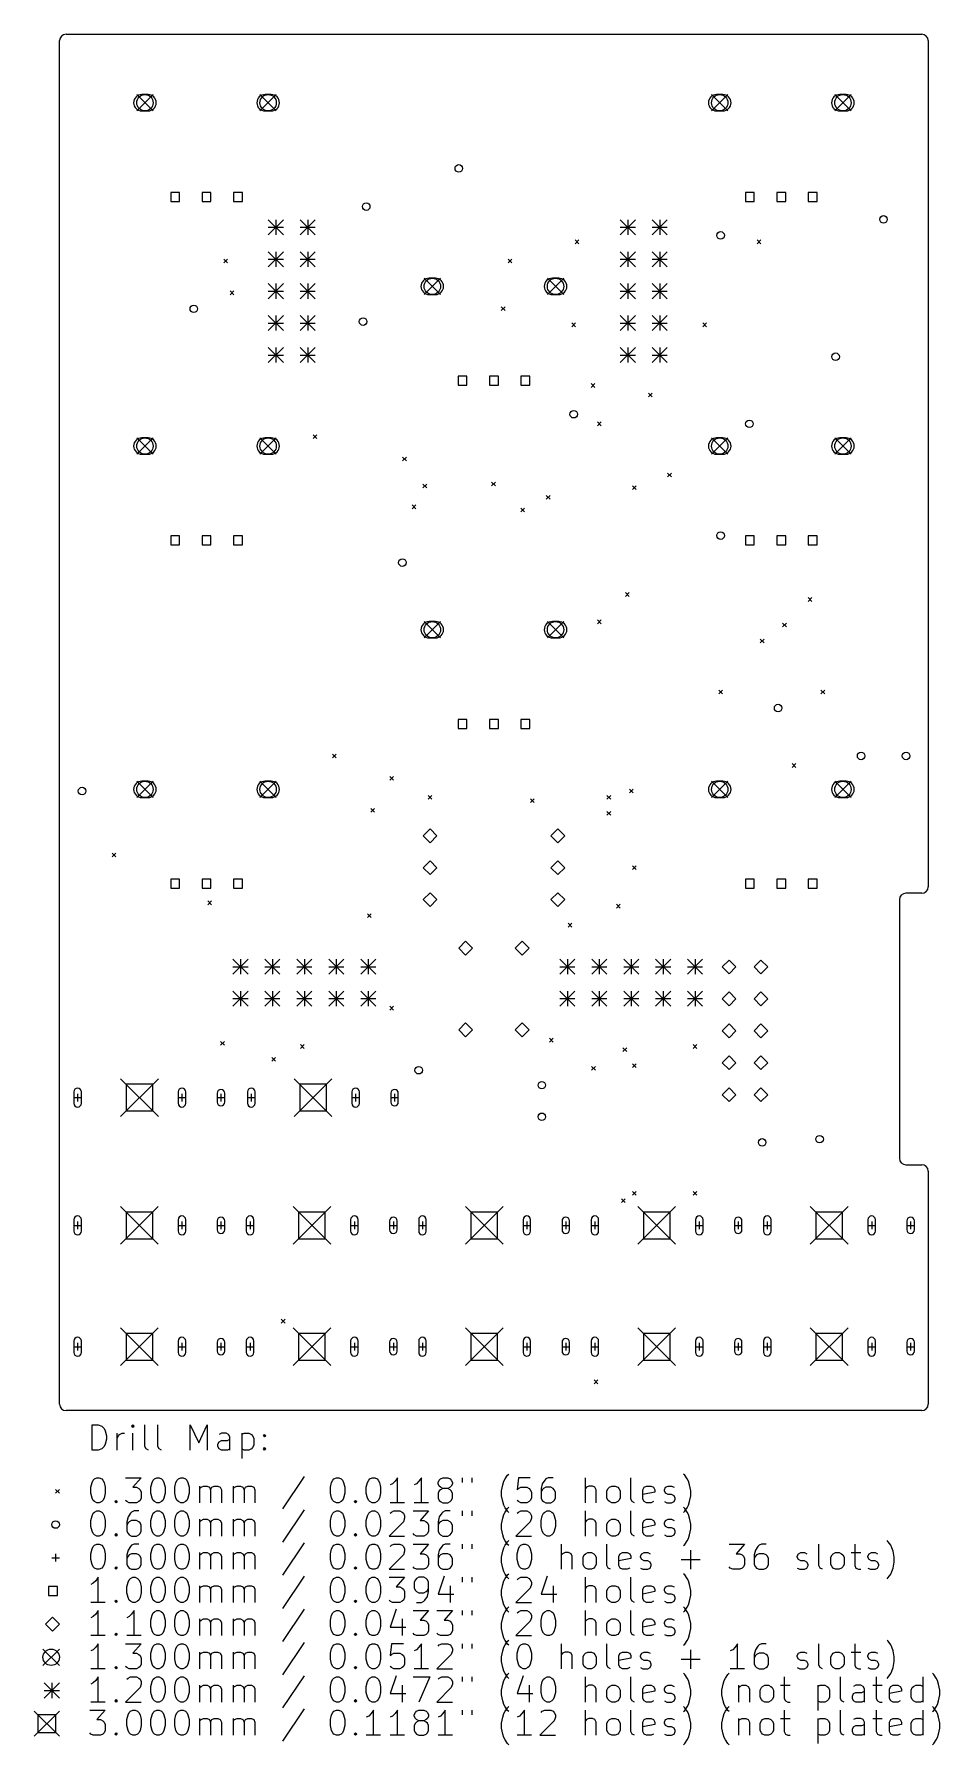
# Model space of a CAD drawing. Extents: x 1.65 to 4.49, y -6.72 to -1.36.
import ezdxf

# ---------------------------------------------------------------- set-up
doc = ezdxf.new("R2010")
doc.units = 0
doc.header["$MEASUREMENT"] = 0
doc.layers.add('BLACK', color=7, linetype='CONTINUOUS')

msp = doc.modelspace()

# ---------------------------------------------------------------- linework, layer by layer
at = {"layer": 'BLACK', "linetype": 'CONTINUOUS'}
for p, q in [((1.73, -5.65), (1.73, -1.38)), ((1.75, -1.36), (4.43, -1.36)), ((4.45, -1.38), (4.45, -4.03)), ((1.9715, -1.5491), (2.0227, -1.6003)), ((2.0227, -1.5491), (1.9715, -1.6003)), ((2.0069, -1.5491), (1.9872, -1.5491)), ((2.3573, -1.5491), (2.4085, -1.6003)), ((2.4085, -1.5491), (2.3573, -1.6003)), ((2.3928, -1.5491), (2.3731, -1.5491)), ((3.7715, -1.5491), (3.8227, -1.6003)), ((3.8227, -1.5491), (3.7715, -1.6003)), ((3.8069, -1.5491), (3.7872, -1.5491)), ((4.1573, -1.5491), (4.2085, -1.6003)), ((4.2085, -1.5491), (4.1573, -1.6003)), ((4.1928, -1.5491), (4.1731, -1.5491)), ((1.9872, -1.6003), (2.0069, -1.6003)), ((2.3731, -1.6003), (2.3928, -1.6003)), ((3.7872, -1.6003), (3.8069, -1.6003)), ((4.1731, -1.6003), (4.1928, -1.6003)), ((2.1055, -1.8561), (2.0777, -1.8561)), ((2.0777, -1.8561), (2.0777, -1.8839)), ((2.1055, -1.8839), (2.1055, -1.8561)), ((2.2039, -1.8561), (2.1761, -1.8561)), ((2.1761, -1.8561), (2.1761, -1.8839)), ((2.2039, -1.8839), (2.2039, -1.8561)), ((2.3023, -1.8561), (2.2745, -1.8561)), ((2.2745, -1.8561), (2.2745, -1.8839)), ((2.3023, -1.8839), (2.3023, -1.8561)), ((3.9055, -1.8561), (3.8777, -1.8561)), ((3.8777, -1.8561), (3.8777, -1.8839)), ((3.9055, -1.8839), (3.9055, -1.8561)), ((4.0039, -1.8561), (3.9761, -1.8561)), ((3.9761, -1.8561), (3.9761, -1.8839)), ((4.0039, -1.8839), (4.0039, -1.8561)), ((4.1023, -1.8561), (4.0745, -1.8561)), ((4.0745, -1.8561), (4.0745, -1.8839)), ((4.1023, -1.8839), (4.1023, -1.8561)), ((2.0777, -1.8839), (2.1055, -1.8839)), ((2.1761, -1.8839), (2.2039, -1.8839)), ((2.2745, -1.8839), (2.3023, -1.8839)), ((3.8777, -1.8839), (3.9055, -1.8839)), ((3.9761, -1.8839), (4.0039, -1.8839)), ((4.0745, -1.8839), (4.1023, -1.8839)), ((2.3834, -1.941), (2.4306, -1.9883)), ((2.4306, -1.941), (2.3834, -1.9883)), ((2.3834, -1.9646), (2.4306, -1.9646)), ((2.407, -1.941), (2.407, -1.9883)), ((2.4834, -1.941), (2.5306, -1.9883)), ((2.5306, -1.941), (2.4834, -1.9883)), ((2.4834, -1.9646), (2.5306, -1.9646)), ((2.507, -1.941), (2.507, -1.9883)), ((3.4857, -1.941), (3.533, -1.9883)), ((3.533, -1.941), (3.4857, -1.9883)), ((3.4857, -1.9646), (3.533, -1.9646)), ((3.5094, -1.941), (3.5094, -1.9883)), ((3.5857, -1.941), (3.633, -1.9883)), ((3.633, -1.941), (3.5857, -1.9883)), ((3.5857, -1.9646), (3.633, -1.9646)), ((3.6094, -1.941), (3.6094, -1.9883)), ((3.3441, -2.0041), (3.3559, -2.0159)), ((3.3559, -2.0041), (3.3441, -2.0159)), ((3.9141, -2.0041), (3.9259, -2.0159)), ((3.9259, -2.0041), (3.9141, -2.0159)), ((2.2441, -2.0641), (2.2559, -2.0759)), ((2.2559, -2.0641), (2.2441, -2.0759)), ((2.3834, -2.041), (2.4306, -2.0883)), ((2.4306, -2.041), (2.3834, -2.0883)), ((2.3834, -2.0646), (2.4306, -2.0646)), ((2.407, -2.041), (2.407, -2.0883)), ((2.4834, -2.041), (2.5306, -2.0883)), ((2.5306, -2.041), (2.4834, -2.0883)), ((2.4834, -2.0646), (2.5306, -2.0646)), ((2.507, -2.041), (2.507, -2.0883)), ((3.1341, -2.0641), (3.1459, -2.0759)), ((3.1459, -2.0641), (3.1341, -2.0759)), ((3.4857, -2.041), (3.533, -2.0883)), ((3.533, -2.041), (3.4857, -2.0883)), ((3.4857, -2.0646), (3.533, -2.0646)), ((3.5094, -2.041), (3.5094, -2.0883)), ((3.5857, -2.041), (3.633, -2.0883)), ((3.633, -2.041), (3.5857, -2.0883)), ((3.5857, -2.0646), (3.633, -2.0646)), ((3.6094, -2.041), (3.6094, -2.0883)), ((2.3834, -2.141), (2.4306, -2.1883)), ((2.4306, -2.141), (2.3834, -2.1883)), ((2.407, -2.141), (2.407, -2.1883)), ((2.4834, -2.141), (2.5306, -2.1883)), ((2.5306, -2.141), (2.4834, -2.1883)), ((2.507, -2.141), (2.507, -2.1883)), ((2.8715, -2.1241), (2.9227, -2.1753)), ((2.9227, -2.1241), (2.8715, -2.1753)), ((2.9069, -2.1241), (2.8872, -2.1241)), ((3.2573, -2.1241), (3.3085, -2.1753)), ((3.3085, -2.1241), (3.2573, -2.1753)), ((3.2928, -2.1241), (3.2731, -2.1241)), ((3.4857, -2.141), (3.533, -2.1883)), ((3.533, -2.141), (3.4857, -2.1883)), ((3.5094, -2.141), (3.5094, -2.1883)), ((3.5857, -2.141), (3.633, -2.1883)), ((3.633, -2.141), (3.5857, -2.1883)), ((3.6094, -2.141), (3.6094, -2.1883)), ((2.2641, -2.1641), (2.2759, -2.1759)), ((2.2759, -2.1641), (2.2641, -2.1759)), ((2.3834, -2.1646), (2.4306, -2.1646)), ((2.4834, -2.1646), (2.5306, -2.1646)), ((2.8872, -2.1753), (2.9069, -2.1753)), ((3.2731, -2.1753), (3.2928, -2.1753)), ((3.4857, -2.1646), (3.533, -2.1646)), ((3.5857, -2.1646), (3.633, -2.1646)), ((2.3834, -2.241), (2.4306, -2.2883)), ((2.4306, -2.241), (2.3834, -2.2883)), ((2.407, -2.241), (2.407, -2.2883)), ((2.4834, -2.241), (2.5306, -2.2883)), ((2.5306, -2.241), (2.4834, -2.2883)), ((2.507, -2.241), (2.507, -2.2883)), ((3.1132, -2.2132), (3.125, -2.225)), ((3.125, -2.2132), (3.1132, -2.225)), ((3.4857, -2.241), (3.533, -2.2883)), ((3.533, -2.241), (3.4857, -2.2883)), ((3.5094, -2.241), (3.5094, -2.2883)), ((3.5857, -2.241), (3.633, -2.2883)), ((3.633, -2.241), (3.5857, -2.2883)), ((3.6094, -2.241), (3.6094, -2.2883)), ((2.3834, -2.2646), (2.4306, -2.2646)), ((2.4834, -2.2646), (2.5306, -2.2646)), ((3.3341, -2.2641), (3.3459, -2.2759)), ((3.3459, -2.2641), (3.3341, -2.2759)), ((3.4857, -2.2646), (3.533, -2.2646)), ((3.5857, -2.2646), (3.633, -2.2646)), ((3.7441, -2.2641), (3.7559, -2.2759)), ((3.7559, -2.2641), (3.7441, -2.2759)), ((2.3834, -2.341), (2.4306, -2.3883)), ((2.4306, -2.341), (2.3834, -2.3883)), ((2.407, -2.341), (2.407, -2.3883)), ((2.4834, -2.341), (2.5306, -2.3883)), ((2.5306, -2.341), (2.4834, -2.3883)), ((2.507, -2.341), (2.507, -2.3883)), ((3.4857, -2.341), (3.533, -2.3883)), ((3.533, -2.341), (3.4857, -2.3883)), ((3.5094, -2.341), (3.5094, -2.3883)), ((3.5857, -2.341), (3.633, -2.3883)), ((3.633, -2.341), (3.5857, -2.3883)), ((3.6094, -2.341), (3.6094, -2.3883)), ((2.3834, -2.3646), (2.4306, -2.3646)), ((2.4834, -2.3646), (2.5306, -2.3646)), ((3.4857, -2.3646), (3.533, -2.3646)), ((3.5857, -2.3646), (3.633, -2.3646)), ((3.0055, -2.4311), (2.9777, -2.4311)), ((2.9777, -2.4311), (2.9777, -2.4589)), ((2.9777, -2.4589), (3.0055, -2.4589)), ((3.0055, -2.4589), (3.0055, -2.4311)), ((3.1039, -2.4311), (3.0761, -2.4311)), ((3.0761, -2.4311), (3.0761, -2.4589)), ((3.0761, -2.4589), (3.1039, -2.4589)), ((3.1039, -2.4589), (3.1039, -2.4311)), ((3.2023, -2.4311), (3.1745, -2.4311)), ((3.1745, -2.4311), (3.1745, -2.4589)), ((3.1745, -2.4589), (3.2023, -2.4589)), ((3.2023, -2.4589), (3.2023, -2.4311)), ((3.3941, -2.4541), (3.4059, -2.4659)), ((3.4059, -2.4541), (3.3941, -2.4659)), ((3.5741, -2.4841), (3.5859, -2.4959)), ((3.5859, -2.4841), (3.5741, -2.4959)), ((1.9715, -2.6241), (2.0227, -2.6753)), ((2.0227, -2.6241), (1.9715, -2.6753)), ((2.0069, -2.6241), (1.9872, -2.6241)), ((2.3573, -2.6241), (2.4085, -2.6753)), ((2.4085, -2.6241), (2.3573, -2.6753)), ((2.3928, -2.6241), (2.3731, -2.6241)), ((2.5241, -2.6141), (2.5359, -2.6259)), ((2.5359, -2.6141), (2.5241, -2.6259)), ((3.4141, -2.5741), (3.4259, -2.5859)), ((3.4259, -2.5741), (3.4141, -2.5859)), ((3.7715, -2.6241), (3.8227, -2.6753)), ((3.8227, -2.6241), (3.7715, -2.6753)), ((3.8069, -2.6241), (3.7872, -2.6241)), ((4.1573, -2.6241), (4.2085, -2.6753)), ((4.2085, -2.6241), (4.1573, -2.6753)), ((4.1928, -2.6241), (4.1731, -2.6241)), ((1.9872, -2.6753), (2.0069, -2.6753)), ((2.3731, -2.6753), (2.3928, -2.6753)), ((3.7872, -2.6753), (3.8069, -2.6753)), ((4.1731, -2.6753), (4.1928, -2.6753)), ((2.8041, -2.6841), (2.8159, -2.6959)), ((2.8159, -2.6841), (2.8041, -2.6959)), ((2.8676, -2.7685), (2.8794, -2.7804)), ((2.8794, -2.7685), (2.8676, -2.7804)), ((3.0828, -2.7628), (3.0946, -2.7746)), ((3.0946, -2.7628), (3.0828, -2.7746)), ((3.5241, -2.7741), (3.5359, -2.7859)), ((3.5359, -2.7741), (3.5241, -2.7859)), ((3.6341, -2.7341), (3.6459, -2.7459)), ((3.6459, -2.7341), (3.6341, -2.7459)), ((2.8341, -2.8341), (2.8459, -2.8459)), ((2.8459, -2.8341), (2.8341, -2.8459)), ((3.2541, -2.8041), (3.2659, -2.8159)), ((3.2659, -2.8041), (3.2541, -2.8159)), ((3.1741, -2.8441), (3.1859, -2.8559)), ((3.1859, -2.8441), (3.1741, -2.8559)), ((2.1055, -2.9311), (2.0777, -2.9311)), ((2.0777, -2.9311), (2.0777, -2.9589)), ((2.1055, -2.9589), (2.1055, -2.9311)), ((2.2039, -2.9311), (2.1761, -2.9311)), ((2.1761, -2.9311), (2.1761, -2.9589)), ((2.2039, -2.9589), (2.2039, -2.9311)), ((2.3023, -2.9311), (2.2745, -2.9311)), ((2.2745, -2.9311), (2.2745, -2.9589)), ((2.3023, -2.9589), (2.3023, -2.9311)), ((3.9055, -2.9311), (3.8777, -2.9311)), ((3.8777, -2.9311), (3.8777, -2.9589)), ((3.9055, -2.9589), (3.9055, -2.9311)), ((4.0039, -2.9311), (3.9761, -2.9311)), ((3.9761, -2.9311), (3.9761, -2.9589)), ((4.0039, -2.9589), (4.0039, -2.9311)), ((4.1023, -2.9311), (4.0745, -2.9311)), ((4.0745, -2.9311), (4.0745, -2.9589)), ((4.1023, -2.9589), (4.1023, -2.9311)), ((2.0777, -2.9589), (2.1055, -2.9589)), ((2.1761, -2.9589), (2.2039, -2.9589)), ((2.2745, -2.9589), (2.3023, -2.9589)), ((3.8777, -2.9589), (3.9055, -2.9589)), ((3.9761, -2.9589), (4.0039, -2.9589)), ((4.0745, -2.9589), (4.1023, -2.9589)), ((3.5017, -3.1087), (3.5135, -3.1205)), ((3.5135, -3.1087), (3.5017, -3.1205)), ((4.0741, -3.1241), (4.0859, -3.1359)), ((4.0859, -3.1241), (4.0741, -3.1359)), ((2.8715, -3.1991), (2.9227, -3.2503)), ((2.9227, -3.1991), (2.8715, -3.2503)), ((2.9069, -3.1991), (2.8872, -3.1991)), ((3.2573, -3.1991), (3.3085, -3.2503)), ((3.3085, -3.1991), (3.2573, -3.2503)), ((3.2928, -3.1991), (3.2731, -3.1991)), ((3.4141, -3.1941), (3.4259, -3.2059)), ((3.4259, -3.1941), (3.4141, -3.2059)), ((3.9941, -3.2041), (4.0059, -3.2159)), ((4.0059, -3.2041), (3.9941, -3.2159)), ((2.8872, -3.2503), (2.9069, -3.2503)), ((3.2731, -3.2503), (3.2928, -3.2503)), ((3.9241, -3.2541), (3.9359, -3.2659)), ((3.9359, -3.2541), (3.9241, -3.2659)), ((3.7941, -3.4141), (3.8059, -3.4259)), ((3.8059, -3.4141), (3.7941, -3.4259)), ((4.1141, -3.4141), (4.1259, -3.4259)), ((4.1259, -3.4141), (4.1141, -3.4259)), ((3.0055, -3.5061), (2.9777, -3.5061)), ((2.9777, -3.5061), (2.9777, -3.5339)), ((2.9777, -3.5339), (3.0055, -3.5339)), ((3.0055, -3.5339), (3.0055, -3.5061)), ((3.1039, -3.5061), (3.0761, -3.5061)), ((3.0761, -3.5061), (3.0761, -3.5339)), ((3.0761, -3.5339), (3.1039, -3.5339)), ((3.1039, -3.5339), (3.1039, -3.5061)), ((3.2023, -3.5061), (3.1745, -3.5061)), ((3.1745, -3.5061), (3.1745, -3.5339)), ((3.1745, -3.5339), (3.2023, -3.5339)), ((3.2023, -3.5339), (3.2023, -3.5061)), ((2.5841, -3.6141), (2.5959, -3.6259)), ((2.5959, -3.6141), (2.5841, -3.6259)), ((2.7641, -3.6841), (2.7759, -3.6959)), ((2.7759, -3.6841), (2.7641, -3.6959)), ((4.0241, -3.6441), (4.0359, -3.6559)), ((4.0359, -3.6441), (4.0241, -3.6559)), ((1.9715, -3.6991), (2.0227, -3.7503)), ((2.0227, -3.6991), (1.9715, -3.7503)), ((2.0069, -3.6991), (1.9872, -3.6991)), ((2.3573, -3.6991), (2.4085, -3.7503)), ((2.4085, -3.6991), (2.3573, -3.7503)), ((2.3928, -3.6991), (2.3731, -3.6991)), ((2.8841, -3.7441), (2.8959, -3.7559)), ((2.8959, -3.7441), (2.8841, -3.7559)), ((3.4441, -3.7441), (3.4559, -3.7559)), ((3.4559, -3.7441), (3.4441, -3.7559)), ((3.5141, -3.7241), (3.5259, -3.7359)), ((3.5259, -3.7241), (3.5141, -3.7359)), ((3.7715, -3.6991), (3.8227, -3.7503)), ((3.8227, -3.6991), (3.7715, -3.7503)), ((3.8069, -3.6991), (3.7872, -3.6991)), ((4.1573, -3.6991), (4.2085, -3.7503)), ((4.2085, -3.6991), (4.1573, -3.7503)), ((4.1928, -3.6991), (4.1731, -3.6991)), ((1.9872, -3.7503), (2.0069, -3.7503)), ((2.3731, -3.7503), (2.3928, -3.7503)), ((2.7041, -3.7841), (2.7159, -3.7959)), ((2.7159, -3.7841), (2.7041, -3.7959)), ((3.2041, -3.7541), (3.2159, -3.7659)), ((3.2159, -3.7541), (3.2041, -3.7659)), ((3.4441, -3.7941), (3.4559, -3.8059)), ((3.4559, -3.7941), (3.4441, -3.8059)), ((3.7872, -3.7503), (3.8069, -3.7503)), ((4.1731, -3.7503), (4.1928, -3.7503)), ((2.89, -3.8483), (2.8683, -3.87)), ((2.9117, -3.87), (2.89, -3.8483)), ((3.29, -3.8483), (3.2683, -3.87)), ((3.3117, -3.87), (3.29, -3.8483)), ((2.8683, -3.87), (2.89, -3.8917)), ((2.89, -3.8917), (2.9117, -3.87)), ((3.2683, -3.87), (3.29, -3.8917)), ((3.29, -3.8917), (3.3117, -3.87)), ((1.8941, -3.9241), (1.9059, -3.9359)), ((1.9059, -3.9241), (1.8941, -3.9359)), ((2.89, -3.9483), (2.8683, -3.97)), ((2.9117, -3.97), (2.89, -3.9483)), ((3.29, -3.9483), (3.2683, -3.97)), ((3.3117, -3.97), (3.29, -3.9483)), ((2.1055, -4.0061), (2.0777, -4.0061)), ((2.0777, -4.0061), (2.0777, -4.0339)), ((2.1055, -4.0339), (2.1055, -4.0061)), ((2.2039, -4.0061), (2.1761, -4.0061)), ((2.1761, -4.0061), (2.1761, -4.0339)), ((2.2039, -4.0339), (2.2039, -4.0061)), ((2.3023, -4.0061), (2.2745, -4.0061)), ((2.2745, -4.0061), (2.2745, -4.0339)), ((2.3023, -4.0339), (2.3023, -4.0061)), ((2.8683, -3.97), (2.89, -3.9917)), ((2.89, -3.9917), (2.9117, -3.97)), ((3.2683, -3.97), (3.29, -3.9917)), ((3.29, -3.9917), (3.3117, -3.97)), ((3.5241, -3.9641), (3.5359, -3.9759)), ((3.5359, -3.9641), (3.5241, -3.9759)), ((3.9055, -4.0061), (3.8777, -4.0061)), ((3.8777, -4.0061), (3.8777, -4.0339)), ((3.9055, -4.0339), (3.9055, -4.0061)), ((4.0039, -4.0061), (3.9761, -4.0061)), ((3.9761, -4.0061), (3.9761, -4.0339)), ((4.0039, -4.0339), (4.0039, -4.0061)), ((4.1023, -4.0061), (4.0745, -4.0061)), ((4.0745, -4.0061), (4.0745, -4.0339)), ((4.1023, -4.0339), (4.1023, -4.0061)), ((2.0777, -4.0339), (2.1055, -4.0339)), ((2.1761, -4.0339), (2.2039, -4.0339)), ((2.2745, -4.0339), (2.3023, -4.0339)), ((2.89, -4.0483), (2.8683, -4.07)), ((2.8683, -4.07), (2.89, -4.0917)), ((2.9117, -4.07), (2.89, -4.0483)), ((2.89, -4.0917), (2.9117, -4.07)), ((3.29, -4.0483), (3.2683, -4.07)), ((3.2683, -4.07), (3.29, -4.0917)), ((3.3117, -4.07), (3.29, -4.0483)), ((3.29, -4.0917), (3.3117, -4.07)), ((3.8777, -4.0339), (3.9055, -4.0339)), ((3.9761, -4.0339), (4.0039, -4.0339)), ((4.0745, -4.0339), (4.1023, -4.0339)), ((4.36, -4.07), (4.36, -4.88)), ((4.43, -4.05), (4.38, -4.05)), ((2.1941, -4.0741), (2.2059, -4.0859)), ((2.2059, -4.0741), (2.1941, -4.0859)), ((2.6941, -4.1141), (2.7059, -4.1259)), ((2.7059, -4.1141), (2.6941, -4.1259)), ((3.4736, -4.0846), (3.4854, -4.0964)), ((3.4854, -4.0846), (3.4736, -4.0964)), ((3.322, -4.1442), (3.3338, -4.156)), ((3.3338, -4.1442), (3.322, -4.156)), ((3.0014, -4.2004), (2.9798, -4.222)), ((2.9798, -4.222), (3.0014, -4.2437)), ((3.0231, -4.222), (3.0014, -4.2004)), ((3.0014, -4.2437), (3.0231, -4.222)), ((3.1786, -4.2004), (3.1569, -4.222)), ((3.1569, -4.222), (3.1786, -4.2437)), ((3.2002, -4.222), (3.1786, -4.2004)), ((3.1786, -4.2437), (3.2002, -4.222)), ((2.2728, -4.2564), (2.32, -4.3036)), ((2.32, -4.2564), (2.2728, -4.3036)), ((2.2728, -4.28), (2.32, -4.28)), ((2.2964, -4.2564), (2.2964, -4.3036)), ((2.3728, -4.2564), (2.42, -4.3036)), ((2.42, -4.2564), (2.3728, -4.3036)), ((2.3728, -4.28), (2.42, -4.28)), ((2.3964, -4.2564), (2.3964, -4.3036)), ((2.4728, -4.2564), (2.52, -4.3036)), ((2.52, -4.2564), (2.4728, -4.3036)), ((2.4728, -4.28), (2.52, -4.28)), ((2.4964, -4.2564), (2.4964, -4.3036)), ((2.5728, -4.2564), (2.62, -4.3036)), ((2.62, -4.2564), (2.5728, -4.3036)), ((2.5728, -4.28), (2.62, -4.28)), ((2.5964, -4.2564), (2.5964, -4.3036)), ((2.6728, -4.2564), (2.72, -4.3036)), ((2.72, -4.2564), (2.6728, -4.3036)), ((2.6728, -4.28), (2.72, -4.28)), ((2.6964, -4.2564), (2.6964, -4.3036)), ((3.2964, -4.2564), (3.3436, -4.3036)), ((3.3436, -4.2564), (3.2964, -4.3036)), ((3.2964, -4.28), (3.3436, -4.28)), ((3.32, -4.2564), (3.32, -4.3036)), ((3.3964, -4.2564), (3.4436, -4.3036)), ((3.4436, -4.2564), (3.3964, -4.3036)), ((3.3964, -4.28), (3.4436, -4.28)), ((3.42, -4.2564), (3.42, -4.3036)), ((3.4964, -4.2564), (3.5436, -4.3036)), ((3.5436, -4.2564), (3.4964, -4.3036)), ((3.4964, -4.28), (3.5436, -4.28)), ((3.52, -4.2564), (3.52, -4.3036)), ((3.5964, -4.2564), (3.6436, -4.3036)), ((3.6436, -4.2564), (3.5964, -4.3036)), ((3.5964, -4.28), (3.6436, -4.28)), ((3.62, -4.2564), (3.62, -4.3036)), ((3.6964, -4.2564), (3.7436, -4.3036)), ((3.7436, -4.2564), (3.6964, -4.3036)), ((3.6964, -4.28), (3.7436, -4.28)), ((3.72, -4.2564), (3.72, -4.3036)), ((3.8263, -4.2591), (3.8046, -4.2808)), ((3.8046, -4.2808), (3.8263, -4.3024)), ((3.848, -4.2808), (3.8263, -4.2591)), ((3.8263, -4.3024), (3.848, -4.2808)), ((3.9263, -4.2591), (3.9046, -4.2808)), ((3.9046, -4.2808), (3.9263, -4.3024)), ((3.948, -4.2808), (3.9263, -4.2591)), ((3.9263, -4.3024), (3.948, -4.2808)), ((2.2728, -4.3564), (2.32, -4.4036)), ((2.32, -4.3564), (2.2728, -4.4036)), ((2.2728, -4.38), (2.32, -4.38)), ((2.2964, -4.3564), (2.2964, -4.4036)), ((2.3728, -4.3564), (2.42, -4.4036)), ((2.42, -4.3564), (2.3728, -4.4036)), ((2.3728, -4.38), (2.42, -4.38)), ((2.3964, -4.3564), (2.3964, -4.4036)), ((2.4728, -4.3564), (2.52, -4.4036)), ((2.52, -4.3564), (2.4728, -4.4036)), ((2.4728, -4.38), (2.52, -4.38)), ((2.4964, -4.3564), (2.4964, -4.4036)), ((2.5728, -4.3564), (2.62, -4.4036)), ((2.62, -4.3564), (2.5728, -4.4036)), ((2.5728, -4.38), (2.62, -4.38)), ((2.5964, -4.3564), (2.5964, -4.4036)), ((2.6728, -4.3564), (2.72, -4.4036)), ((2.72, -4.3564), (2.6728, -4.4036)), ((2.6728, -4.38), (2.72, -4.38)), ((2.6964, -4.3564), (2.6964, -4.4036)), ((3.2964, -4.3564), (3.3436, -4.4036)), ((3.3436, -4.3564), (3.2964, -4.4036)), ((3.2964, -4.38), (3.3436, -4.38)), ((3.32, -4.3564), (3.32, -4.4036)), ((3.3964, -4.3564), (3.4436, -4.4036)), ((3.4436, -4.3564), (3.3964, -4.4036)), ((3.3964, -4.38), (3.4436, -4.38)), ((3.42, -4.3564), (3.42, -4.4036)), ((3.4964, -4.3564), (3.5436, -4.4036)), ((3.5436, -4.3564), (3.4964, -4.4036)), ((3.4964, -4.38), (3.5436, -4.38)), ((3.52, -4.3564), (3.52, -4.4036)), ((3.5964, -4.3564), (3.6436, -4.4036)), ((3.6436, -4.3564), (3.5964, -4.4036)), ((3.5964, -4.38), (3.6436, -4.38)), ((3.62, -4.3564), (3.62, -4.4036)), ((3.6964, -4.3564), (3.7436, -4.4036)), ((3.7436, -4.3564), (3.6964, -4.4036)), ((3.6964, -4.38), (3.7436, -4.38)), ((3.72, -4.3564), (3.72, -4.4036)), ((3.8263, -4.3591), (3.8046, -4.3808)), ((3.8046, -4.3808), (3.8263, -4.4024)), ((3.848, -4.3808), (3.8263, -4.3591)), ((3.8263, -4.4024), (3.848, -4.3808)), ((3.9263, -4.3591), (3.9046, -4.3808)), ((3.9046, -4.3808), (3.9263, -4.4024)), ((3.948, -4.3808), (3.9263, -4.3591)), ((3.9263, -4.4024), (3.948, -4.3808)), ((2.7641, -4.4041), (2.7759, -4.4159)), ((2.7759, -4.4041), (2.7641, -4.4159)), ((3.0014, -4.4563), (2.9798, -4.478)), ((2.9798, -4.478), (3.0014, -4.4996)), ((3.0231, -4.478), (3.0014, -4.4563)), ((3.0014, -4.4996), (3.0231, -4.478)), ((3.1786, -4.4563), (3.1569, -4.478)), ((3.1569, -4.478), (3.1786, -4.4996)), ((3.2002, -4.478), (3.1786, -4.4563)), ((3.1786, -4.4996), (3.2002, -4.478)), ((3.8263, -4.4591), (3.8046, -4.4808)), ((3.8046, -4.4808), (3.8263, -4.5024)), ((3.848, -4.4808), (3.8263, -4.4591)), ((3.8263, -4.5024), (3.848, -4.4808)), ((3.9263, -4.4591), (3.9046, -4.4808)), ((3.9046, -4.4808), (3.9263, -4.5024)), ((3.948, -4.4808), (3.9263, -4.4591)), ((3.9263, -4.5024), (3.948, -4.4808)), ((2.2341, -4.5141), (2.2459, -4.5259)), ((2.2459, -4.5141), (2.2341, -4.5259)), ((2.4841, -4.5241), (2.4959, -4.5359)), ((2.4959, -4.5241), (2.4841, -4.5359)), ((3.2641, -4.5041), (3.2759, -4.5159)), ((3.2759, -4.5041), (3.2641, -4.5159)), ((3.4941, -4.5341), (3.5059, -4.5459)), ((3.5059, -4.5341), (3.4941, -4.5459)), ((3.7141, -4.5241), (3.7259, -4.5359)), ((3.7259, -4.5241), (3.7141, -4.5359)), ((2.3941, -4.5641), (2.4059, -4.5759)), ((2.4059, -4.5641), (2.3941, -4.5759)), ((3.3959, -4.5923), (3.4077, -4.6041)), ((3.4077, -4.5923), (3.3959, -4.6041)), ((3.5241, -4.5841), (3.5359, -4.5959)), ((3.5359, -4.5841), (3.5241, -4.5959)), ((3.8263, -4.5591), (3.8046, -4.5808)), ((3.8046, -4.5808), (3.8263, -4.6024)), ((3.848, -4.5808), (3.8263, -4.5591)), ((3.8263, -4.6024), (3.848, -4.5808)), ((3.9263, -4.5591), (3.9046, -4.5808)), ((3.9046, -4.5808), (3.9263, -4.6024)), ((3.948, -4.5808), (3.9263, -4.5591)), ((3.9263, -4.6024), (3.948, -4.5808)), ((1.9209, -4.6309), (2.0391, -4.7491)), ((2.0391, -4.6309), (1.9209, -4.7491)), ((2.0218, -4.6482), (1.9382, -4.6482)), ((1.9382, -4.6482), (1.9382, -4.7318)), ((2.0218, -4.7318), (2.0218, -4.6482)), ((2.4646, -4.6309), (2.5828, -4.7491)), ((2.5828, -4.6309), (2.4646, -4.7491)), ((2.5655, -4.6482), (2.4819, -4.6482)), ((2.4819, -4.6482), (2.4819, -4.7318)), ((2.5655, -4.7318), (2.5655, -4.6482)), ((3.8263, -4.6591), (3.8046, -4.6808)), ((3.848, -4.6808), (3.8263, -4.6591)), ((3.9263, -4.6591), (3.9046, -4.6808)), ((3.948, -4.6808), (3.9263, -4.6591)), ((1.7745, -4.6723), (1.7745, -4.7077)), ((1.7745, -4.69), (1.7981, -4.69)), ((1.7863, -4.6782), (1.7863, -4.7018)), ((1.7981, -4.7077), (1.7981, -4.6723)), ((2.1013, -4.6723), (2.1013, -4.7077)), ((2.1013, -4.69), (2.1249, -4.69)), ((2.1131, -4.6782), (2.1131, -4.7018)), ((2.1249, -4.7077), (2.1249, -4.6723)), ((2.2233, -4.6762), (2.2233, -4.7038)), ((2.2233, -4.69), (2.2469, -4.69)), ((2.2351, -4.6782), (2.2351, -4.7018)), ((2.2469, -4.7038), (2.2469, -4.6762)), ((2.3182, -4.6723), (2.3182, -4.7077)), ((2.3182, -4.69), (2.3418, -4.69)), ((2.33, -4.6782), (2.33, -4.7018)), ((2.3418, -4.7077), (2.3418, -4.6723)), ((2.645, -4.6723), (2.645, -4.7077)), ((2.645, -4.69), (2.6686, -4.69)), ((2.6568, -4.6782), (2.6568, -4.7018)), ((2.6686, -4.7077), (2.6686, -4.6723)), ((2.767, -4.6762), (2.767, -4.7038)), ((2.767, -4.69), (2.7906, -4.69)), ((2.7788, -4.6782), (2.7788, -4.7018)), ((2.7906, -4.7038), (2.7906, -4.6762)), ((3.8046, -4.6808), (3.8263, -4.7024)), ((3.8263, -4.7024), (3.848, -4.6808)), ((3.9046, -4.6808), (3.9263, -4.7024)), ((3.9263, -4.7024), (3.948, -4.6808)), ((1.9382, -4.7318), (2.0218, -4.7318)), ((2.4819, -4.7318), (2.5655, -4.7318)), ((4.38, -4.9), (4.43, -4.9)), ((4.45, -4.92), (4.45, -5.65)), ((1.9208, -5.0309), (2.0389, -5.1491)), ((2.0389, -5.0309), (1.9208, -5.1491)), ((2.4608, -5.0309), (2.5789, -5.1491)), ((2.5789, -5.0309), (2.4608, -5.1491)), ((3.0008, -5.0309), (3.1189, -5.1491)), ((3.1189, -5.0309), (3.0008, -5.1491)), ((3.4896, -5.0071), (3.5014, -5.0189)), ((3.5014, -5.0071), (3.4896, -5.0189)), ((3.5241, -4.9841), (3.5359, -4.9959)), ((3.5359, -4.9841), (3.5241, -4.9959)), ((3.5408, -5.0309), (3.6589, -5.1491)), ((3.6589, -5.0309), (3.5408, -5.1491)), ((3.7141, -4.9841), (3.7259, -4.9959)), ((3.7259, -4.9841), (3.7141, -4.9959)), ((4.0808, -5.0309), (4.1989, -5.1491)), ((4.1989, -5.0309), (4.0808, -5.1491)), ((1.7744, -5.0723), (1.7744, -5.1077)), ((1.7862, -5.0782), (1.7862, -5.1018)), ((1.798, -5.1077), (1.798, -5.0723)), ((2.0216, -5.0482), (1.9381, -5.0482)), ((1.9381, -5.0482), (1.9381, -5.1318)), ((2.0216, -5.1318), (2.0216, -5.0482)), ((2.1011, -5.0723), (2.1011, -5.1077)), ((2.113, -5.0782), (2.113, -5.1018)), ((2.1248, -5.1077), (2.1248, -5.0723)), ((2.2232, -5.0762), (2.2232, -5.1038)), ((2.235, -5.0782), (2.235, -5.1018)), ((2.2468, -5.1038), (2.2468, -5.0762)), ((2.3144, -5.0723), (2.3144, -5.1077)), ((2.3262, -5.0782), (2.3262, -5.1018)), ((2.338, -5.1077), (2.338, -5.0723)), ((2.5616, -5.0482), (2.4781, -5.0482)), ((2.4781, -5.0482), (2.4781, -5.1318)), ((2.5616, -5.1318), (2.5616, -5.0482)), ((2.6411, -5.0723), (2.6411, -5.1077)), ((2.653, -5.0782), (2.653, -5.1018)), ((2.6648, -5.1077), (2.6648, -5.0723)), ((2.7632, -5.0762), (2.7632, -5.1038)), ((2.775, -5.0782), (2.775, -5.1018)), ((2.7868, -5.1038), (2.7868, -5.0762)), ((2.8544, -5.0723), (2.8544, -5.1077)), ((2.8662, -5.0782), (2.8662, -5.1018)), ((2.878, -5.1077), (2.878, -5.0723)), ((3.1016, -5.0482), (3.0181, -5.0482)), ((3.0181, -5.0482), (3.0181, -5.1318)), ((3.1016, -5.1318), (3.1016, -5.0482)), ((3.1811, -5.0723), (3.1811, -5.1077)), ((3.193, -5.0782), (3.193, -5.1018)), ((3.2048, -5.1077), (3.2048, -5.0723)), ((3.3032, -5.0762), (3.3032, -5.1038)), ((3.315, -5.0782), (3.315, -5.1018)), ((3.3268, -5.1038), (3.3268, -5.0762)), ((3.3944, -5.0723), (3.3944, -5.1077)), ((3.4062, -5.0782), (3.4062, -5.1018)), ((3.418, -5.1077), (3.418, -5.0723)), ((3.6416, -5.0482), (3.5581, -5.0482)), ((3.5581, -5.0482), (3.5581, -5.1318)), ((3.6416, -5.1318), (3.6416, -5.0482)), ((3.7211, -5.0723), (3.7211, -5.1077)), ((3.733, -5.0782), (3.733, -5.1018)), ((3.7448, -5.1077), (3.7448, -5.0723)), ((3.8432, -5.0762), (3.8432, -5.1038)), ((3.855, -5.0782), (3.855, -5.1018)), ((3.8668, -5.1038), (3.8668, -5.0762)), ((3.9344, -5.0723), (3.9344, -5.1077)), ((3.9462, -5.0782), (3.9462, -5.1018)), ((3.958, -5.1077), (3.958, -5.0723)), ((4.1816, -5.0482), (4.0981, -5.0482)), ((4.0981, -5.0482), (4.0981, -5.1318)), ((4.1816, -5.1318), (4.1816, -5.0482)), ((4.2611, -5.0723), (4.2611, -5.1077)), ((4.273, -5.0782), (4.273, -5.1018)), ((4.2848, -5.1077), (4.2848, -5.0723)), ((4.3832, -5.0762), (4.3832, -5.1038)), ((4.395, -5.0782), (4.395, -5.1018)), ((4.4068, -5.1038), (4.4068, -5.0762)), ((1.7744, -5.09), (1.798, -5.09)), ((1.9381, -5.1318), (2.0216, -5.1318)), ((2.1011, -5.09), (2.1248, -5.09)), ((2.2232, -5.09), (2.2468, -5.09)), ((2.3144, -5.09), (2.338, -5.09)), ((2.4781, -5.1318), (2.5616, -5.1318)), ((2.6411, -5.09), (2.6648, -5.09)), ((2.7632, -5.09), (2.7868, -5.09)), ((2.8544, -5.09), (2.878, -5.09)), ((3.0181, -5.1318), (3.1016, -5.1318)), ((3.1811, -5.09), (3.2048, -5.09)), ((3.3032, -5.09), (3.3268, -5.09)), ((3.3944, -5.09), (3.418, -5.09)), ((3.5581, -5.1318), (3.6416, -5.1318)), ((3.7211, -5.09), (3.7448, -5.09)), ((3.8432, -5.09), (3.8668, -5.09)), ((3.9344, -5.09), (3.958, -5.09)), ((4.0981, -5.1318), (4.1816, -5.1318)), ((4.2611, -5.09), (4.2848, -5.09)), ((4.3832, -5.09), (4.4068, -5.09)), ((2.4241, -5.3841), (2.4359, -5.3959)), ((2.4359, -5.3841), (2.4241, -5.3959)), ((1.7744, -5.4523), (1.7744, -5.4877)), ((1.7862, -5.4582), (1.7862, -5.4818)), ((1.798, -5.4877), (1.798, -5.4523)), ((1.9208, -5.4109), (2.0389, -5.5291)), ((2.0389, -5.4109), (1.9208, -5.5291)), ((2.0216, -5.4282), (1.9381, -5.4282)), ((1.9381, -5.4282), (1.9381, -5.5118)), ((2.0216, -5.5118), (2.0216, -5.4282)), ((2.1011, -5.4523), (2.1011, -5.4877)), ((2.113, -5.4582), (2.113, -5.4818)), ((2.1248, -5.4877), (2.1248, -5.4523)), ((2.2232, -5.4562), (2.2232, -5.4838)), ((2.235, -5.4582), (2.235, -5.4818)), ((2.2468, -5.4838), (2.2468, -5.4562)), ((2.3144, -5.4523), (2.3144, -5.4877)), ((2.3262, -5.4582), (2.3262, -5.4818)), ((2.338, -5.4877), (2.338, -5.4523)), ((2.4608, -5.4109), (2.5789, -5.5291)), ((2.5789, -5.4109), (2.4608, -5.5291)), ((2.5616, -5.4282), (2.4781, -5.4282)), ((2.4781, -5.4282), (2.4781, -5.5118)), ((2.5616, -5.5118), (2.5616, -5.4282)), ((2.6411, -5.4523), (2.6411, -5.4877)), ((2.653, -5.4582), (2.653, -5.4818)), ((2.6648, -5.4877), (2.6648, -5.4523)), ((2.7632, -5.4562), (2.7632, -5.4838)), ((2.775, -5.4582), (2.775, -5.4818)), ((2.7868, -5.4838), (2.7868, -5.4562)), ((2.8544, -5.4523), (2.8544, -5.4877)), ((2.8662, -5.4582), (2.8662, -5.4818)), ((2.878, -5.4877), (2.878, -5.4523)), ((3.0008, -5.4109), (3.1189, -5.5291)), ((3.1189, -5.4109), (3.0008, -5.5291)), ((3.1016, -5.4282), (3.0181, -5.4282)), ((3.0181, -5.4282), (3.0181, -5.5118)), ((3.1016, -5.5118), (3.1016, -5.4282)), ((3.1811, -5.4523), (3.1811, -5.4877)), ((3.193, -5.4582), (3.193, -5.4818)), ((3.2048, -5.4877), (3.2048, -5.4523)), ((3.3032, -5.4562), (3.3032, -5.4838)), ((3.315, -5.4582), (3.315, -5.4818)), ((3.3268, -5.4838), (3.3268, -5.4562)), ((3.3944, -5.4523), (3.3944, -5.4877)), ((3.4062, -5.4582), (3.4062, -5.4818)), ((3.418, -5.4877), (3.418, -5.4523)), ((3.5408, -5.4109), (3.6589, -5.5291)), ((3.6589, -5.4109), (3.5408, -5.5291)), ((3.6416, -5.4282), (3.5581, -5.4282)), ((3.5581, -5.4282), (3.5581, -5.5118)), ((3.6416, -5.5118), (3.6416, -5.4282)), ((3.7211, -5.4523), (3.7211, -5.4877)), ((3.733, -5.4582), (3.733, -5.4818)), ((3.7448, -5.4877), (3.7448, -5.4523)), ((3.8432, -5.4562), (3.8432, -5.4838)), ((3.855, -5.4582), (3.855, -5.4818)), ((3.8668, -5.4838), (3.8668, -5.4562)), ((3.9344, -5.4523), (3.9344, -5.4877)), ((3.9462, -5.4582), (3.9462, -5.4818)), ((3.958, -5.4877), (3.958, -5.4523)), ((4.0808, -5.4109), (4.1989, -5.5291)), ((4.1989, -5.4109), (4.0808, -5.5291)), ((4.1816, -5.4282), (4.0981, -5.4282)), ((4.0981, -5.4282), (4.0981, -5.5118)), ((4.1816, -5.5118), (4.1816, -5.4282)), ((4.2611, -5.4523), (4.2611, -5.4877)), ((4.273, -5.4582), (4.273, -5.4818)), ((4.2848, -5.4877), (4.2848, -5.4523)), ((4.3832, -5.4562), (4.3832, -5.4838)), ((4.395, -5.4582), (4.395, -5.4818)), ((4.4068, -5.4838), (4.4068, -5.4562)), ((1.7744, -5.47), (1.798, -5.47)), ((1.9381, -5.5118), (2.0216, -5.5118)), ((2.1011, -5.47), (2.1248, -5.47)), ((2.2232, -5.47), (2.2468, -5.47)), ((2.3144, -5.47), (2.338, -5.47)), ((2.4781, -5.5118), (2.5616, -5.5118)), ((2.6411, -5.47), (2.6648, -5.47)), ((2.7632, -5.47), (2.7868, -5.47)), ((2.8544, -5.47), (2.878, -5.47)), ((3.0181, -5.5118), (3.1016, -5.5118)), ((3.1811, -5.47), (3.2048, -5.47)), ((3.3032, -5.47), (3.3268, -5.47)), ((3.3944, -5.47), (3.418, -5.47)), ((3.5581, -5.5118), (3.6416, -5.5118)), ((3.7211, -5.47), (3.7448, -5.47)), ((3.8432, -5.47), (3.8668, -5.47)), ((3.9344, -5.47), (3.958, -5.47)), ((4.0981, -5.5118), (4.1816, -5.5118)), ((4.2611, -5.47), (4.2848, -5.47)), ((4.3832, -5.47), (4.4068, -5.47)), ((3.4041, -5.5741), (3.4159, -5.5859)), ((3.4159, -5.5741), (3.4041, -5.5859)), ((4.43, -5.67), (1.75, -5.67)), ((1.8317, -5.7936), (1.8317, -5.7149)), ((1.8317, -5.7149), (1.8504, -5.7149)), ((1.8504, -5.7149), (1.8617, -5.7186)), ((1.8617, -5.7186), (1.8692, -5.7261)), ((1.8692, -5.7261), (1.8729, -5.7336)), ((1.9592, -5.7149), (1.9554, -5.7186)), ((1.9554, -5.7186), (1.9592, -5.7224)), ((1.9629, -5.7186), (1.9592, -5.7149)), ((1.9592, -5.7149), (1.9592, -5.7224)), ((1.9592, -5.7224), (1.9629, -5.7186)), ((1.9967, -5.7824), (1.9967, -5.7149)), ((2.0379, -5.7824), (2.0379, -5.7149)), ((2.1391, -5.7936), (2.1391, -5.7149)), ((2.1391, -5.7149), (2.1654, -5.7711)), ((2.1654, -5.7711), (2.1916, -5.7149)), ((2.1916, -5.7149), (2.1916, -5.7936)), ((1.8692, -5.7824), (1.8617, -5.7899)), ((1.8729, -5.7749), (1.8692, -5.7824)), ((1.8729, -5.7336), (1.8767, -5.7486)), ((1.8767, -5.7599), (1.8729, -5.7749)), ((1.8767, -5.7486), (1.8767, -5.7599)), ((1.9104, -5.7936), (1.9104, -5.7411)), ((1.9104, -5.7561), (1.9142, -5.7486)), ((1.9142, -5.7486), (1.9179, -5.7449)), ((1.9179, -5.7449), (1.9254, -5.7411)), ((1.9254, -5.7411), (1.9329, -5.7411)), ((1.9592, -5.7936), (1.9592, -5.7411)), ((2.0004, -5.7899), (1.9967, -5.7824)), ((2.0417, -5.7899), (2.0379, -5.7824)), ((2.2254, -5.7749), (2.2291, -5.7674)), ((2.2254, -5.7824), (2.2254, -5.7749)), ((2.2291, -5.7899), (2.2254, -5.7824)), ((2.2366, -5.7411), (2.2291, -5.7449)), ((2.2291, -5.7674), (2.2366, -5.7636)), ((2.2516, -5.7411), (2.2366, -5.7411)), ((2.2366, -5.7636), (2.2554, -5.7636)), ((2.2591, -5.7449), (2.2516, -5.7411)), ((2.2554, -5.7636), (2.2629, -5.7599)), ((2.2629, -5.7524), (2.2591, -5.7449)), ((2.2629, -5.7936), (2.2629, -5.7524)), ((2.3004, -5.7411), (2.3004, -5.8199)), ((2.3004, -5.7449), (2.3079, -5.7411)), ((2.3079, -5.7411), (2.3229, -5.7411)), ((2.3229, -5.7411), (2.3304, -5.7449)), ((2.3304, -5.7449), (2.3341, -5.7486)), ((2.3341, -5.7486), (2.3379, -5.7561)), ((2.3379, -5.7786), (2.3341, -5.7861)), ((2.3379, -5.7561), (2.3379, -5.7786)), ((2.3679, -5.7486), (2.3716, -5.7449)), ((2.3716, -5.7524), (2.3679, -5.7486)), ((2.3716, -5.7449), (2.3754, -5.7486)), ((2.3716, -5.7449), (2.3716, -5.7524)), ((2.3754, -5.7486), (2.3716, -5.7524)), ((1.8504, -5.7936), (1.8317, -5.7936)), ((1.8617, -5.7899), (1.8504, -5.7936)), ((2.0079, -5.7936), (2.0004, -5.7899)), ((2.0492, -5.7936), (2.0417, -5.7899)), ((2.2366, -5.7936), (2.2291, -5.7899)), ((2.2554, -5.7936), (2.2366, -5.7936)), ((2.2629, -5.7899), (2.2554, -5.7936)), ((2.3079, -5.7936), (2.3004, -5.7899)), ((2.3229, -5.7936), (2.3079, -5.7936)), ((2.3304, -5.7899), (2.3229, -5.7936)), ((2.3341, -5.7861), (2.3304, -5.7899)), ((2.3679, -5.7899), (2.3716, -5.7861)), ((2.3716, -5.7936), (2.3679, -5.7899)), ((2.3716, -5.7861), (2.3754, -5.7899)), ((2.3716, -5.7861), (2.3716, -5.7936)), ((2.3754, -5.7899), (2.3716, -5.7936)), ((1.8317, -5.8952), (1.8354, -5.8877)), ((1.8354, -5.8877), (1.8392, -5.884)), ((1.8392, -5.884), (1.8467, -5.8802)), ((1.8467, -5.8802), (1.8542, -5.8802)), ((1.8542, -5.8802), (1.8617, -5.884)), ((1.8617, -5.884), (1.8654, -5.8877)), ((1.8654, -5.8877), (1.8692, -5.8952)), ((1.9367, -5.8802), (1.9854, -5.8802)), ((1.9854, -5.8802), (1.9592, -5.9102)), ((2.0192, -5.8952), (2.0229, -5.8877)), ((2.0229, -5.8877), (2.0267, -5.884)), ((2.0267, -5.884), (2.0342, -5.8802)), ((2.0342, -5.8802), (2.0417, -5.8802)), ((2.0417, -5.8802), (2.0492, -5.884)), ((2.0492, -5.884), (2.0529, -5.8877)), ((2.0529, -5.8877), (2.0567, -5.8952)), ((2.0942, -5.8952), (2.0979, -5.8877)), ((2.0979, -5.8877), (2.1017, -5.884)), ((2.1017, -5.884), (2.1091, -5.8802)), ((2.1091, -5.8802), (2.1166, -5.8802)), ((2.1166, -5.8802), (2.1241, -5.884)), ((2.1241, -5.884), (2.1279, -5.8877)), ((2.1279, -5.8877), (2.1316, -5.8952)), ((2.4954, -5.8765), (2.4279, -5.9777)), ((2.5816, -5.8952), (2.5853, -5.8877)), ((2.5853, -5.8877), (2.5891, -5.884)), ((2.5891, -5.884), (2.5966, -5.8802)), ((2.5966, -5.8802), (2.6041, -5.8802)), ((2.6041, -5.8802), (2.6116, -5.884)), ((2.6116, -5.884), (2.6153, -5.8877)), ((2.6153, -5.8877), (2.6191, -5.8952)), ((2.6941, -5.8952), (2.6978, -5.8877)), ((2.6978, -5.8877), (2.7016, -5.884)), ((2.7016, -5.884), (2.7091, -5.8802)), ((2.7091, -5.8802), (2.7166, -5.8802)), ((2.7166, -5.8802), (2.7241, -5.884)), ((2.7241, -5.884), (2.7278, -5.8877)), ((2.7278, -5.8877), (2.7316, -5.8952)), ((2.7803, -5.8915), (2.7728, -5.899)), ((2.7878, -5.8802), (2.7803, -5.8915)), ((2.7878, -5.959), (2.7878, -5.8802)), ((2.8553, -5.8915), (2.8478, -5.899)), ((2.8628, -5.8802), (2.8553, -5.8915)), ((2.8628, -5.959), (2.8628, -5.8802)), ((2.9153, -5.8952), (2.919, -5.8877)), ((2.919, -5.8877), (2.9228, -5.884)), ((2.9228, -5.884), (2.9303, -5.8802)), ((2.9303, -5.8802), (2.9453, -5.8802)), ((2.9453, -5.8802), (2.9528, -5.884)), ((2.9528, -5.884), (2.9565, -5.8877)), ((2.9565, -5.8877), (2.9603, -5.8952)), ((2.9903, -5.8802), (2.9903, -5.8952)), ((3.0203, -5.8802), (3.0203, -5.8952)), ((3.1178, -5.9027), (3.1215, -5.8915)), ((3.1215, -5.8915), (3.1253, -5.884)), ((3.1253, -5.884), (3.1328, -5.8727)), ((3.1328, -5.8727), (3.1365, -5.869)), ((3.1665, -5.8802), (3.1628, -5.9177)), ((3.204, -5.8802), (3.1665, -5.8802)), ((3.249, -5.8877), (3.2415, -5.899)), ((3.2528, -5.884), (3.249, -5.8877)), ((3.2603, -5.8802), (3.2528, -5.884)), ((3.2753, -5.8802), (3.2603, -5.8802)), ((3.3765, -5.959), (3.3765, -5.8802)), ((3.519, -5.9477), (3.519, -5.8802)), ((3.6877, -5.8727), (3.684, -5.869)), ((3.6952, -5.884), (3.6877, -5.8727)), ((3.699, -5.8915), (3.6952, -5.884)), ((3.7027, -5.9027), (3.699, -5.8915)), ((1.7172, -5.917), (1.729, -5.9289)), ((1.729, -5.917), (1.7172, -5.9289)), ((1.8279, -5.9102), (1.8317, -5.8952)), ((1.8279, -5.929), (1.8279, -5.9102)), ((1.8317, -5.944), (1.8279, -5.929)), ((1.8354, -5.9515), (1.8317, -5.944)), ((1.8692, -5.944), (1.8654, -5.9515)), ((1.8692, -5.8952), (1.8729, -5.9102)), ((1.8729, -5.929), (1.8692, -5.944)), ((1.8729, -5.9102), (1.8729, -5.929)), ((1.9592, -5.9102), (1.9704, -5.9102)), ((1.9704, -5.9102), (1.9779, -5.914)), ((1.9779, -5.914), (1.9817, -5.9177)), ((1.9817, -5.9177), (1.9854, -5.9252)), ((1.9854, -5.944), (1.9817, -5.9515)), ((1.9854, -5.9252), (1.9854, -5.944)), ((2.0154, -5.9102), (2.0192, -5.8952)), ((2.0154, -5.929), (2.0154, -5.9102)), ((2.0192, -5.944), (2.0154, -5.929)), ((2.0229, -5.9515), (2.0192, -5.944)), ((2.0567, -5.944), (2.0529, -5.9515)), ((2.0567, -5.8952), (2.0604, -5.9102)), ((2.0604, -5.929), (2.0567, -5.944)), ((2.0604, -5.9102), (2.0604, -5.929)), ((2.0904, -5.9102), (2.0942, -5.8952)), ((2.0904, -5.929), (2.0904, -5.9102)), ((2.0942, -5.944), (2.0904, -5.929)), ((2.0979, -5.9515), (2.0942, -5.944)), ((2.1316, -5.944), (2.1279, -5.9515)), ((2.1316, -5.8952), (2.1354, -5.9102)), ((2.1354, -5.929), (2.1316, -5.944)), ((2.1354, -5.9102), (2.1354, -5.929)), ((2.1691, -5.959), (2.1691, -5.9065)), ((2.1691, -5.914), (2.1729, -5.9102)), ((2.1729, -5.9102), (2.1804, -5.9065)), ((2.1804, -5.9065), (2.1916, -5.9065)), ((2.1916, -5.9065), (2.1991, -5.9102)), ((2.1991, -5.9102), (2.2029, -5.9177)), ((2.2029, -5.9177), (2.2066, -5.9102)), ((2.2029, -5.9177), (2.2029, -5.959)), ((2.2066, -5.9102), (2.2141, -5.9065)), ((2.2141, -5.9065), (2.2254, -5.9065)), ((2.2254, -5.9065), (2.2329, -5.9102)), ((2.2329, -5.9102), (2.2366, -5.9177)), ((2.2366, -5.9177), (2.2366, -5.959)), ((2.2741, -5.959), (2.2741, -5.9065)), ((2.2741, -5.914), (2.2779, -5.9102)), ((2.2779, -5.9102), (2.2854, -5.9065)), ((2.2854, -5.9065), (2.2966, -5.9065)), ((2.2966, -5.9065), (2.3041, -5.9102)), ((2.3041, -5.9102), (2.3079, -5.9177)), ((2.3079, -5.9177), (2.3116, -5.9102)), ((2.3079, -5.9177), (2.3079, -5.959)), ((2.3116, -5.9102), (2.3191, -5.9065)), ((2.3191, -5.9065), (2.3304, -5.9065)), ((2.3304, -5.9065), (2.3379, -5.9102)), ((2.3379, -5.9102), (2.3416, -5.9177)), ((2.3416, -5.9177), (2.3416, -5.959)), ((2.5778, -5.9102), (2.5816, -5.8952)), ((2.5778, -5.929), (2.5778, -5.9102)), ((2.5816, -5.944), (2.5778, -5.929)), ((2.5853, -5.9515), (2.5816, -5.944)), ((2.6191, -5.944), (2.6153, -5.9515)), ((2.6191, -5.8952), (2.6228, -5.9102)), ((2.6228, -5.929), (2.6191, -5.944)), ((2.6228, -5.9102), (2.6228, -5.929)), ((2.6903, -5.9102), (2.6941, -5.8952)), ((2.6903, -5.929), (2.6903, -5.9102)), ((2.6941, -5.944), (2.6903, -5.929)), ((2.6978, -5.9515), (2.6941, -5.944)), ((2.7316, -5.944), (2.7278, -5.9515)), ((2.7316, -5.8952), (2.7353, -5.9102)), ((2.7353, -5.929), (2.7316, -5.944)), ((2.7353, -5.9102), (2.7353, -5.929)), ((2.7728, -5.899), (2.7653, -5.9027)), ((2.8478, -5.899), (2.8403, -5.9027)), ((2.9153, -5.899), (2.9153, -5.8952)), ((2.919, -5.9065), (2.9153, -5.899)), ((2.919, -5.9215), (2.9153, -5.929)), ((2.9153, -5.929), (2.9153, -5.944)), ((2.9153, -5.944), (2.919, -5.9515)), ((2.9228, -5.9102), (2.919, -5.9065)), ((2.9228, -5.9177), (2.919, -5.9215)), ((2.9303, -5.914), (2.9228, -5.9102)), ((2.9303, -5.914), (2.9228, -5.9177)), ((2.9453, -5.914), (2.9303, -5.914)), ((2.9528, -5.9102), (2.9453, -5.914)), ((2.9528, -5.9177), (2.9453, -5.914)), ((2.9565, -5.9065), (2.9528, -5.9102)), ((2.9565, -5.9215), (2.9528, -5.9177)), ((2.9603, -5.899), (2.9565, -5.9065)), ((2.9603, -5.929), (2.9565, -5.9215)), ((2.9565, -5.9515), (2.9603, -5.944)), ((2.9603, -5.8952), (2.9603, -5.899)), ((2.9603, -5.944), (2.9603, -5.929)), ((3.114, -5.9215), (3.1178, -5.9027)), ((3.114, -5.9365), (3.114, -5.9215)), ((3.1178, -5.9552), (3.114, -5.9365)), ((3.1628, -5.9177), (3.1665, -5.914)), ((3.1665, -5.914), (3.174, -5.9102)), ((3.174, -5.9102), (3.1928, -5.9102)), ((3.1928, -5.9102), (3.2003, -5.914)), ((3.2003, -5.914), (3.204, -5.9177)), ((3.204, -5.9177), (3.2078, -5.9252)), ((3.2078, -5.944), (3.204, -5.9515)), ((3.2078, -5.9252), (3.2078, -5.944)), ((3.2415, -5.899), (3.2378, -5.914)), ((3.2378, -5.914), (3.2378, -5.944)), ((3.2415, -5.9177), (3.2378, -5.9252)), ((3.2378, -5.944), (3.2415, -5.9515)), ((3.2453, -5.914), (3.2415, -5.9177)), ((3.2528, -5.9102), (3.2453, -5.914)), ((3.2678, -5.9102), (3.2528, -5.9102)), ((3.2753, -5.914), (3.2678, -5.9102)), ((3.279, -5.9177), (3.2753, -5.914)), ((3.2828, -5.9252), (3.279, -5.9177)), ((3.279, -5.9515), (3.2828, -5.944)), ((3.2828, -5.944), (3.2828, -5.9252)), ((3.3802, -5.9102), (3.3765, -5.914)), ((3.3877, -5.9065), (3.3802, -5.9102)), ((3.399, -5.9065), (3.3877, -5.9065)), ((3.4065, -5.9102), (3.399, -5.9065)), ((3.4102, -5.9177), (3.4065, -5.9102)), ((3.4102, -5.959), (3.4102, -5.9177)), ((3.444, -5.9215), (3.4477, -5.914)), ((3.444, -5.944), (3.444, -5.9215)), ((3.4477, -5.9515), (3.444, -5.944)), ((3.4477, -5.914), (3.4515, -5.9102)), ((3.4515, -5.9102), (3.459, -5.9065)), ((3.459, -5.9065), (3.4702, -5.9065)), ((3.4702, -5.9065), (3.4777, -5.9102)), ((3.4777, -5.9102), (3.4815, -5.914)), ((3.4815, -5.914), (3.4852, -5.9215)), ((3.4852, -5.944), (3.4815, -5.9515)), ((3.4852, -5.9215), (3.4852, -5.944)), ((3.5565, -5.9177), (3.5602, -5.9102)), ((3.5565, -5.9477), (3.5565, -5.9177)), ((3.594, -5.9252), (3.5565, -5.9327)), ((3.5602, -5.9102), (3.5677, -5.9065)), ((3.5677, -5.9065), (3.5827, -5.9065)), ((3.5827, -5.9065), (3.5902, -5.9102)), ((3.5902, -5.9102), (3.594, -5.9177)), ((3.594, -5.9177), (3.594, -5.9252)), ((3.624, -5.9177), (3.6277, -5.9102)), ((3.624, -5.9215), (3.624, -5.9177)), ((3.6277, -5.929), (3.624, -5.9215)), ((3.6277, -5.9102), (3.6352, -5.9065)), ((3.6352, -5.9327), (3.6277, -5.929)), ((3.6352, -5.9065), (3.6465, -5.9065)), ((3.6465, -5.9327), (3.6352, -5.9327)), ((3.6465, -5.9065), (3.654, -5.9102)), ((3.654, -5.9365), (3.6465, -5.9327)), ((3.6577, -5.944), (3.654, -5.9365)), ((3.6577, -5.9477), (3.6577, -5.944)), ((3.7064, -5.9215), (3.7027, -5.9027)), ((3.7027, -5.9552), (3.7064, -5.9365)), ((3.7064, -5.9365), (3.7064, -5.9215)), ((1.8279, -6.0142), (1.8317, -5.9992)), ((1.8317, -5.9992), (1.8354, -5.9917)), ((1.8392, -5.9552), (1.8354, -5.9515)), ((1.8354, -5.9917), (1.8392, -5.9879)), ((1.8467, -5.959), (1.8392, -5.9552)), ((1.8392, -5.9879), (1.8467, -5.9842)), ((1.8542, -5.959), (1.8467, -5.959)), ((1.8467, -5.9842), (1.8542, -5.9842)), ((1.8617, -5.9552), (1.8542, -5.959)), ((1.8542, -5.9842), (1.8617, -5.9879)), ((1.8654, -5.9515), (1.8617, -5.9552)), ((1.8617, -5.9879), (1.8654, -5.9917)), ((1.8654, -5.9917), (1.8692, -5.9992)), ((1.8692, -5.9992), (1.8729, -6.0142)), ((1.9029, -5.9552), (1.9067, -5.9515)), ((1.9067, -5.959), (1.9029, -5.9552)), ((1.9067, -5.9515), (1.9104, -5.9552)), ((1.9067, -5.9515), (1.9067, -5.959)), ((1.9104, -5.9552), (1.9067, -5.959)), ((1.9404, -5.9552), (1.9367, -5.9515)), ((1.9479, -5.959), (1.9404, -5.9552)), ((1.9517, -5.9917), (1.9442, -6.0029)), ((1.9704, -5.959), (1.9479, -5.959)), ((1.9554, -5.9879), (1.9517, -5.9917)), ((1.9629, -5.9842), (1.9554, -5.9879)), ((1.9779, -5.9842), (1.9629, -5.9842)), ((1.9779, -5.9552), (1.9704, -5.959)), ((1.9817, -5.9515), (1.9779, -5.9552)), ((2.0154, -6.0142), (2.0192, -5.9992)), ((2.0192, -5.9992), (2.0229, -5.9917)), ((2.0267, -5.9552), (2.0229, -5.9515)), ((2.0229, -5.9917), (2.0267, -5.9879)), ((2.0342, -5.959), (2.0267, -5.9552)), ((2.0267, -5.9879), (2.0342, -5.9842)), ((2.0417, -5.959), (2.0342, -5.959)), ((2.0342, -5.9842), (2.0417, -5.9842)), ((2.0492, -5.9552), (2.0417, -5.959)), ((2.0417, -5.9842), (2.0492, -5.9879)), ((2.0529, -5.9515), (2.0492, -5.9552)), ((2.0492, -5.9879), (2.0529, -5.9917)), ((2.0529, -5.9917), (2.0567, -5.9992)), ((2.0567, -5.9992), (2.0604, -6.0142)), ((2.0904, -6.0142), (2.0942, -5.9992)), ((2.0942, -5.9992), (2.0979, -5.9917)), ((2.1017, -5.9552), (2.0979, -5.9515)), ((2.0979, -5.9917), (2.1017, -5.9879)), ((2.1091, -5.959), (2.1017, -5.9552)), ((2.1017, -5.9879), (2.1091, -5.9842)), ((2.1166, -5.959), (2.1091, -5.959)), ((2.1091, -5.9842), (2.1166, -5.9842)), ((2.1241, -5.9552), (2.1166, -5.959)), ((2.1166, -5.9842), (2.1241, -5.9879)), ((2.1279, -5.9515), (2.1241, -5.9552)), ((2.1241, -5.9879), (2.1279, -5.9917)), ((2.1279, -5.9917), (2.1316, -5.9992)), ((2.1316, -5.9992), (2.1354, -6.0142)), ((2.4954, -5.9804), (2.4279, -6.0817)), ((2.5778, -6.0142), (2.5816, -5.9992)), ((2.5816, -5.9992), (2.5853, -5.9917)), ((2.5891, -5.9552), (2.5853, -5.9515)), ((2.5853, -5.9917), (2.5891, -5.9879)), ((2.5966, -5.959), (2.5891, -5.9552)), ((2.5891, -5.9879), (2.5966, -5.9842)), ((2.6041, -5.959), (2.5966, -5.959)), ((2.5966, -5.9842), (2.6041, -5.9842)), ((2.6116, -5.9552), (2.6041, -5.959)), ((2.6041, -5.9842), (2.6116, -5.9879)), ((2.6153, -5.9515), (2.6116, -5.9552)), ((2.6116, -5.9879), (2.6153, -5.9917)), ((2.6153, -5.9917), (2.6191, -5.9992)), ((2.6191, -5.9992), (2.6228, -6.0142)), ((2.6528, -5.9552), (2.6566, -5.9515)), ((2.6566, -5.959), (2.6528, -5.9552)), ((2.6566, -5.9515), (2.6603, -5.9552)), ((2.6566, -5.9515), (2.6566, -5.959)), ((2.6603, -5.9552), (2.6566, -5.959)), ((2.6903, -6.0142), (2.6941, -5.9992)), ((2.6941, -5.9992), (2.6978, -5.9917)), ((2.7016, -5.9552), (2.6978, -5.9515)), ((2.6978, -5.9917), (2.7016, -5.9879)), ((2.7091, -5.959), (2.7016, -5.9552)), ((2.7016, -5.9879), (2.7091, -5.9842)), ((2.7166, -5.959), (2.7091, -5.959)), ((2.7091, -5.9842), (2.7166, -5.9842)), ((2.7241, -5.9552), (2.7166, -5.959)), ((2.7166, -5.9842), (2.7241, -5.9879)), ((2.7278, -5.9515), (2.7241, -5.9552)), ((2.7241, -5.9879), (2.7278, -5.9917)), ((2.7278, -5.9917), (2.7316, -5.9992)), ((2.7316, -5.9992), (2.7353, -6.0142)), ((2.8103, -5.959), (2.7653, -5.959)), ((2.7653, -5.9917), (2.7691, -5.9879)), ((2.7691, -5.9879), (2.7766, -5.9842)), ((2.7766, -5.9842), (2.7953, -5.9842)), ((2.7953, -5.9842), (2.8028, -5.9879)), ((2.8028, -5.9879), (2.8066, -5.9917)), ((2.8066, -5.9917), (2.8103, -5.9992)), ((2.8103, -5.9992), (2.8103, -6.0067)), ((2.8366, -5.9842), (2.8853, -5.9842)), ((2.8853, -5.959), (2.8403, -5.959)), ((2.8853, -5.9842), (2.8591, -6.0142)), ((2.919, -5.9515), (2.9228, -5.9552)), ((2.9265, -5.9917), (2.919, -6.0029)), ((2.9228, -5.9552), (2.9303, -5.959)), ((2.9303, -5.9879), (2.9265, -5.9917)), ((2.9303, -5.959), (2.9453, -5.959)), ((2.9378, -5.9842), (2.9303, -5.9879)), ((2.9528, -5.9842), (2.9378, -5.9842)), ((2.9453, -5.959), (2.9528, -5.9552)), ((2.9528, -5.9552), (2.9565, -5.9515)), ((2.9903, -5.9842), (2.9903, -5.9992)), ((3.0203, -5.9842), (3.0203, -5.9992)), ((3.1215, -5.9665), (3.1178, -5.9552)), ((3.1178, -6.0067), (3.1215, -5.9954)), ((3.1253, -5.974), (3.1215, -5.9665)), ((3.1215, -5.9954), (3.1253, -5.9879)), ((3.1328, -5.9852), (3.1253, -5.974)), ((3.1253, -5.9879), (3.1328, -5.9767)), ((3.1328, -5.9767), (3.1365, -5.9729)), ((3.1365, -5.989), (3.1328, -5.9852)), ((3.1665, -5.9552), (3.1628, -5.9515)), ((3.1628, -5.9917), (3.1665, -5.9879)), ((3.174, -5.959), (3.1665, -5.9552)), ((3.1665, -5.9879), (3.174, -5.9842)), ((3.1928, -5.959), (3.174, -5.959)), ((3.174, -5.9842), (3.1928, -5.9842)), ((3.2003, -5.9552), (3.1928, -5.959)), ((3.1928, -5.9842), (3.2003, -5.9879)), ((3.204, -5.9515), (3.2003, -5.9552)), ((3.2003, -5.9879), (3.204, -5.9917)), ((3.204, -5.9917), (3.2078, -5.9992)), ((3.2078, -5.9992), (3.2078, -6.0067)), ((3.2378, -6.0142), (3.2415, -5.9992)), ((3.2415, -5.9515), (3.2453, -5.9552)), ((3.2415, -5.9992), (3.2453, -5.9917)), ((3.2453, -5.9552), (3.2528, -5.959)), ((3.2453, -5.9917), (3.249, -5.9879)), ((3.249, -5.9879), (3.2565, -5.9842)), ((3.2528, -5.959), (3.2678, -5.959)), ((3.2565, -5.9842), (3.264, -5.9842)), ((3.264, -5.9842), (3.2715, -5.9879)), ((3.2678, -5.959), (3.2753, -5.9552)), ((3.2715, -5.9879), (3.2753, -5.9917)), ((3.2753, -5.9552), (3.279, -5.9515)), ((3.2753, -5.9917), (3.279, -5.9992)), ((3.279, -5.9992), (3.2828, -6.0142)), ((3.3765, -6.0629), (3.3765, -5.9842)), ((3.4515, -5.9552), (3.4477, -5.9515)), ((3.459, -5.959), (3.4515, -5.9552)), ((3.4702, -5.959), (3.459, -5.959)), ((3.4777, -5.9552), (3.4702, -5.959)), ((3.4815, -5.9515), (3.4777, -5.9552)), ((3.5227, -5.9552), (3.519, -5.9477)), ((3.519, -6.0517), (3.519, -5.9842)), ((3.5302, -5.959), (3.5227, -5.9552)), ((3.5602, -5.9552), (3.5565, -5.9477)), ((3.5677, -5.959), (3.5602, -5.9552)), ((3.5827, -5.959), (3.5677, -5.959)), ((3.5902, -5.9552), (3.5827, -5.959)), ((3.624, -5.9552), (3.6315, -5.959)), ((3.6315, -5.959), (3.6465, -5.959)), ((3.6465, -5.959), (3.654, -5.9552)), ((3.654, -5.9552), (3.6577, -5.9477)), ((3.6877, -5.9767), (3.684, -5.9729)), ((3.684, -5.989), (3.6877, -5.9852)), ((3.6877, -5.9852), (3.6952, -5.974)), ((3.6952, -5.9879), (3.6877, -5.9767)), ((3.6952, -5.974), (3.699, -5.9665)), ((3.699, -5.9954), (3.6952, -5.9879)), ((3.699, -5.9665), (3.7027, -5.9552)), ((3.7027, -6.0067), (3.699, -5.9954)), ((1.8279, -6.0329), (1.8279, -6.0142)), ((1.8317, -6.0479), (1.8279, -6.0329)), ((1.8354, -6.0554), (1.8317, -6.0479)), ((1.8692, -6.0479), (1.8654, -6.0554)), ((1.8729, -6.0329), (1.8692, -6.0479)), ((1.8729, -6.0142), (1.8729, -6.0329)), ((1.9442, -6.0029), (1.9404, -6.0179)), ((1.9404, -6.0179), (1.9404, -6.0479)), ((1.9442, -6.0217), (1.9404, -6.0292)), ((1.9404, -6.0479), (1.9442, -6.0554)), ((1.9479, -6.0179), (1.9442, -6.0217)), ((1.9554, -6.0142), (1.9479, -6.0179)), ((1.9704, -6.0142), (1.9554, -6.0142)), ((1.9779, -6.0179), (1.9704, -6.0142)), ((1.9817, -6.0217), (1.9779, -6.0179)), ((1.9854, -6.0292), (1.9817, -6.0217)), ((1.9817, -6.0554), (1.9854, -6.0479)), ((1.9854, -6.0479), (1.9854, -6.0292)), ((2.0154, -6.0329), (2.0154, -6.0142)), ((2.0192, -6.0479), (2.0154, -6.0329)), ((2.0229, -6.0554), (2.0192, -6.0479)), ((2.0567, -6.0479), (2.0529, -6.0554)), ((2.0604, -6.0329), (2.0567, -6.0479)), ((2.0604, -6.0142), (2.0604, -6.0329)), ((2.0904, -6.0329), (2.0904, -6.0142)), ((2.0942, -6.0479), (2.0904, -6.0329)), ((2.0979, -6.0554), (2.0942, -6.0479)), ((2.1316, -6.0479), (2.1279, -6.0554)), ((2.1354, -6.0329), (2.1316, -6.0479)), ((2.1354, -6.0142), (2.1354, -6.0329)), ((2.1691, -6.0629), (2.1691, -6.0104)), ((2.1691, -6.0179), (2.1729, -6.0142)), ((2.1729, -6.0142), (2.1804, -6.0104)), ((2.1804, -6.0104), (2.1916, -6.0104)), ((2.1916, -6.0104), (2.1991, -6.0142)), ((2.1991, -6.0142), (2.2029, -6.0217)), ((2.2029, -6.0217), (2.2066, -6.0142)), ((2.2029, -6.0217), (2.2029, -6.0629)), ((2.2066, -6.0142), (2.2141, -6.0104)), ((2.2141, -6.0104), (2.2254, -6.0104)), ((2.2254, -6.0104), (2.2329, -6.0142)), ((2.2329, -6.0142), (2.2366, -6.0217)), ((2.2366, -6.0217), (2.2366, -6.0629)), ((2.2741, -6.0629), (2.2741, -6.0104)), ((2.2741, -6.0179), (2.2779, -6.0142)), ((2.2779, -6.0142), (2.2854, -6.0104)), ((2.2854, -6.0104), (2.2966, -6.0104)), ((2.2966, -6.0104), (2.3041, -6.0142)), ((2.3041, -6.0142), (2.3079, -6.0217)), ((2.3079, -6.0217), (2.3116, -6.0142)), ((2.3079, -6.0217), (2.3079, -6.0629)), ((2.3116, -6.0142), (2.3191, -6.0104)), ((2.3191, -6.0104), (2.3304, -6.0104)), ((2.3304, -6.0104), (2.3379, -6.0142)), ((2.3379, -6.0142), (2.3416, -6.0217)), ((2.3416, -6.0217), (2.3416, -6.0629)), ((2.5778, -6.0329), (2.5778, -6.0142)), ((2.5816, -6.0479), (2.5778, -6.0329)), ((2.5853, -6.0554), (2.5816, -6.0479)), ((2.6191, -6.0479), (2.6153, -6.0554)), ((2.6228, -6.0329), (2.6191, -6.0479)), ((2.6228, -6.0142), (2.6228, -6.0329)), ((2.6903, -6.0329), (2.6903, -6.0142)), ((2.6941, -6.0479), (2.6903, -6.0329)), ((2.6978, -6.0554), (2.6941, -6.0479)), ((2.7316, -6.0479), (2.7278, -6.0554)), ((2.7353, -6.0329), (2.7316, -6.0479)), ((2.7353, -6.0142), (2.7353, -6.0329)), ((2.8066, -6.0179), (2.7616, -6.0629)), ((2.8103, -6.0067), (2.8066, -6.0179)), ((2.8591, -6.0142), (2.8703, -6.0142)), ((2.8703, -6.0142), (2.8778, -6.0179)), ((2.8778, -6.0179), (2.8816, -6.0217)), ((2.8816, -6.0217), (2.8853, -6.0292)), ((2.8853, -6.0479), (2.8816, -6.0554)), ((2.8853, -6.0292), (2.8853, -6.0479)), ((2.919, -6.0029), (2.9153, -6.0179)), ((2.9153, -6.0179), (2.9153, -6.0479)), ((2.919, -6.0217), (2.9153, -6.0292)), ((2.9153, -6.0479), (2.919, -6.0554)), ((2.9228, -6.0179), (2.919, -6.0217)), ((2.9303, -6.0142), (2.9228, -6.0179)), ((2.9453, -6.0142), (2.9303, -6.0142)), ((2.9528, -6.0179), (2.9453, -6.0142)), ((2.9565, -6.0217), (2.9528, -6.0179)), ((2.9603, -6.0292), (2.9565, -6.0217)), ((2.9565, -6.0554), (2.9603, -6.0479)), ((2.9603, -6.0479), (2.9603, -6.0292)), ((3.114, -6.0254), (3.1178, -6.0067)), ((3.114, -6.0404), (3.114, -6.0254)), ((3.1178, -6.0592), (3.114, -6.0404)), ((3.204, -6.0179), (3.159, -6.0629)), ((3.2078, -6.0067), (3.204, -6.0179)), ((3.2378, -6.0329), (3.2378, -6.0142)), ((3.2415, -6.0479), (3.2378, -6.0329)), ((3.2453, -6.0554), (3.2415, -6.0479)), ((3.279, -6.0479), (3.2753, -6.0554)), ((3.2828, -6.0329), (3.279, -6.0479)), ((3.2828, -6.0142), (3.2828, -6.0329)), ((3.3802, -6.0142), (3.3765, -6.0179)), ((3.3877, -6.0104), (3.3802, -6.0142)), ((3.399, -6.0104), (3.3877, -6.0104)), ((3.4065, -6.0142), (3.399, -6.0104)), ((3.4102, -6.0217), (3.4065, -6.0142)), ((3.4102, -6.0629), (3.4102, -6.0217)), ((3.444, -6.0254), (3.4477, -6.0179)), ((3.444, -6.0479), (3.444, -6.0254)), ((3.4477, -6.0554), (3.444, -6.0479)), ((3.4477, -6.0179), (3.4515, -6.0142)), ((3.4515, -6.0142), (3.459, -6.0104)), ((3.459, -6.0104), (3.4702, -6.0104)), ((3.4702, -6.0104), (3.4777, -6.0142)), ((3.4777, -6.0142), (3.4815, -6.0179)), ((3.4815, -6.0179), (3.4852, -6.0254)), ((3.4852, -6.0479), (3.4815, -6.0554)), ((3.4852, -6.0254), (3.4852, -6.0479)), ((3.5227, -6.0592), (3.519, -6.0517)), ((3.5565, -6.0217), (3.5602, -6.0142)), ((3.5565, -6.0517), (3.5565, -6.0217)), ((3.594, -6.0292), (3.5565, -6.0367)), ((3.5602, -6.0592), (3.5565, -6.0517)), ((3.5602, -6.0142), (3.5677, -6.0104)), ((3.5677, -6.0104), (3.5827, -6.0104)), ((3.5827, -6.0104), (3.5902, -6.0142)), ((3.5902, -6.0142), (3.594, -6.0217)), ((3.594, -6.0217), (3.594, -6.0292)), ((3.624, -6.0217), (3.6277, -6.0142)), ((3.624, -6.0254), (3.624, -6.0217)), ((3.6277, -6.0329), (3.624, -6.0254)), ((3.6277, -6.0142), (3.6352, -6.0104)), ((3.6352, -6.0367), (3.6277, -6.0329)), ((3.6352, -6.0104), (3.6465, -6.0104)), ((3.6465, -6.0367), (3.6352, -6.0367)), ((3.6465, -6.0104), (3.654, -6.0142)), ((3.654, -6.0404), (3.6465, -6.0367)), ((3.6577, -6.0479), (3.654, -6.0404)), ((3.654, -6.0592), (3.6577, -6.0517)), ((3.6577, -6.0517), (3.6577, -6.0479)), ((3.7064, -6.0254), (3.7027, -6.0067)), ((3.7027, -6.0592), (3.7064, -6.0404)), ((3.7064, -6.0404), (3.7064, -6.0254)), ((1.8279, -6.1181), (1.8317, -6.1031)), ((1.8317, -6.1031), (1.8354, -6.0956)), ((1.8392, -6.0592), (1.8354, -6.0554)), ((1.8354, -6.0956), (1.8392, -6.0919)), ((1.8467, -6.0629), (1.8392, -6.0592)), ((1.8392, -6.0919), (1.8467, -6.0881)), ((1.8542, -6.0629), (1.8467, -6.0629)), ((1.8467, -6.0881), (1.8542, -6.0881)), ((1.8617, -6.0592), (1.8542, -6.0629)), ((1.8542, -6.0881), (1.8617, -6.0919)), ((1.8654, -6.0554), (1.8617, -6.0592)), ((1.8617, -6.0919), (1.8654, -6.0956)), ((1.8654, -6.0956), (1.8692, -6.1031)), ((1.8692, -6.1031), (1.8729, -6.1181)), ((1.9029, -6.0592), (1.9067, -6.0554)), ((1.9067, -6.0629), (1.9029, -6.0592)), ((1.9067, -6.0554), (1.9104, -6.0592)), ((1.9067, -6.0554), (1.9067, -6.0629)), ((1.9104, -6.0592), (1.9067, -6.0629)), ((1.9442, -6.0554), (1.9479, -6.0592)), ((1.9517, -6.0956), (1.9442, -6.1069)), ((1.9479, -6.0592), (1.9554, -6.0629)), ((1.9554, -6.0919), (1.9517, -6.0956)), ((1.9554, -6.0629), (1.9704, -6.0629)), ((1.9629, -6.0881), (1.9554, -6.0919)), ((1.9779, -6.0881), (1.9629, -6.0881)), ((1.9704, -6.0629), (1.9779, -6.0592)), ((1.9779, -6.0592), (1.9817, -6.0554)), ((2.0154, -6.1181), (2.0192, -6.1031)), ((2.0192, -6.1031), (2.0229, -6.0956)), ((2.0267, -6.0592), (2.0229, -6.0554)), ((2.0229, -6.0956), (2.0267, -6.0919)), ((2.0342, -6.0629), (2.0267, -6.0592)), ((2.0267, -6.0919), (2.0342, -6.0881)), ((2.0417, -6.0629), (2.0342, -6.0629)), ((2.0342, -6.0881), (2.0417, -6.0881)), ((2.0492, -6.0592), (2.0417, -6.0629)), ((2.0417, -6.0881), (2.0492, -6.0919)), ((2.0529, -6.0554), (2.0492, -6.0592)), ((2.0492, -6.0919), (2.0529, -6.0956)), ((2.0529, -6.0956), (2.0567, -6.1031)), ((2.0567, -6.1031), (2.0604, -6.1181)), ((2.0904, -6.1181), (2.0942, -6.1031)), ((2.0942, -6.1031), (2.0979, -6.0956)), ((2.1017, -6.0592), (2.0979, -6.0554)), ((2.0979, -6.0956), (2.1017, -6.0919)), ((2.1091, -6.0629), (2.1017, -6.0592)), ((2.1017, -6.0919), (2.1091, -6.0881)), ((2.1166, -6.0629), (2.1091, -6.0629)), ((2.1091, -6.0881), (2.1166, -6.0881)), ((2.1241, -6.0592), (2.1166, -6.0629)), ((2.1166, -6.0881), (2.1241, -6.0919)), ((2.1279, -6.0554), (2.1241, -6.0592)), ((2.1241, -6.0919), (2.1279, -6.0956)), ((2.1279, -6.0956), (2.1316, -6.1031)), ((2.1316, -6.1031), (2.1354, -6.1181)), ((2.4954, -6.0844), (2.4279, -6.1856)), ((2.5778, -6.1181), (2.5816, -6.1031)), ((2.5816, -6.1031), (2.5853, -6.0956)), ((2.5891, -6.0592), (2.5853, -6.0554)), ((2.5853, -6.0956), (2.5891, -6.0919)), ((2.5966, -6.0629), (2.5891, -6.0592)), ((2.5891, -6.0919), (2.5966, -6.0881)), ((2.6041, -6.0629), (2.5966, -6.0629)), ((2.5966, -6.0881), (2.6041, -6.0881)), ((2.6116, -6.0592), (2.6041, -6.0629)), ((2.6041, -6.0881), (2.6116, -6.0919)), ((2.6153, -6.0554), (2.6116, -6.0592)), ((2.6116, -6.0919), (2.6153, -6.0956)), ((2.6153, -6.0956), (2.6191, -6.1031)), ((2.6191, -6.1031), (2.6228, -6.1181)), ((2.6528, -6.0592), (2.6566, -6.0554)), ((2.6566, -6.0629), (2.6528, -6.0592)), ((2.6566, -6.0554), (2.6603, -6.0592)), ((2.6566, -6.0554), (2.6566, -6.0629)), ((2.6603, -6.0592), (2.6566, -6.0629)), ((2.6903, -6.1181), (2.6941, -6.1031)), ((2.6941, -6.1031), (2.6978, -6.0956)), ((2.7016, -6.0592), (2.6978, -6.0554)), ((2.6978, -6.0956), (2.7016, -6.0919)), ((2.7091, -6.0629), (2.7016, -6.0592)), ((2.7016, -6.0919), (2.7091, -6.0881)), ((2.7166, -6.0629), (2.7091, -6.0629)), ((2.7091, -6.0881), (2.7166, -6.0881)), ((2.7241, -6.0592), (2.7166, -6.0629)), ((2.7166, -6.0881), (2.7241, -6.0919)), ((2.7278, -6.0554), (2.7241, -6.0592)), ((2.7241, -6.0919), (2.7278, -6.0956)), ((2.7278, -6.0956), (2.7316, -6.1031)), ((2.7316, -6.1031), (2.7353, -6.1181)), ((2.7616, -6.0629), (2.8103, -6.0629)), ((2.7653, -6.0956), (2.7691, -6.0919)), ((2.7691, -6.0919), (2.7766, -6.0881)), ((2.7766, -6.0881), (2.7953, -6.0881)), ((2.7953, -6.0881), (2.8028, -6.0919)), ((2.8028, -6.0919), (2.8066, -6.0956)), ((2.8066, -6.0956), (2.8103, -6.1031)), ((2.8103, -6.1031), (2.8103, -6.1106)), ((2.8403, -6.0592), (2.8366, -6.0554)), ((2.8366, -6.0881), (2.8853, -6.0881)), ((2.8478, -6.0629), (2.8403, -6.0592)), ((2.8703, -6.0629), (2.8478, -6.0629)), ((2.8853, -6.0881), (2.8591, -6.1181)), ((2.8778, -6.0592), (2.8703, -6.0629)), ((2.8816, -6.0554), (2.8778, -6.0592)), ((2.919, -6.0554), (2.9228, -6.0592)), ((2.9265, -6.0956), (2.919, -6.1069)), ((2.9228, -6.0592), (2.9303, -6.0629)), ((2.9303, -6.0919), (2.9265, -6.0956)), ((2.9303, -6.0629), (2.9453, -6.0629)), ((2.9378, -6.0881), (2.9303, -6.0919)), ((2.9528, -6.0881), (2.9378, -6.0881)), ((2.9453, -6.0629), (2.9528, -6.0592)), ((2.9528, -6.0592), (2.9565, -6.0554)), ((2.9903, -6.0881), (2.9903, -6.1031)), ((3.0203, -6.0881), (3.0203, -6.1031)), ((3.1215, -6.0704), (3.1178, -6.0592)), ((3.1178, -6.1106), (3.1215, -6.0994)), ((3.1253, -6.0779), (3.1215, -6.0704)), ((3.1215, -6.0994), (3.1253, -6.0919)), ((3.1328, -6.0892), (3.1253, -6.0779)), ((3.1253, -6.0919), (3.1328, -6.0806)), ((3.1328, -6.0806), (3.1365, -6.0769)), ((3.1365, -6.0929), (3.1328, -6.0892)), ((3.159, -6.0629), (3.2078, -6.0629)), ((3.1628, -6.1181), (3.1665, -6.1031)), ((3.1665, -6.1031), (3.1703, -6.0956)), ((3.1703, -6.0956), (3.174, -6.0919)), ((3.174, -6.0919), (3.1815, -6.0881)), ((3.1815, -6.0881), (3.189, -6.0881)), ((3.189, -6.0881), (3.1965, -6.0919)), ((3.1965, -6.0919), (3.2003, -6.0956)), ((3.2003, -6.0956), (3.204, -6.1031)), ((3.204, -6.1031), (3.2078, -6.1181)), ((3.249, -6.0592), (3.2453, -6.0554)), ((3.2565, -6.0629), (3.249, -6.0592)), ((3.264, -6.0629), (3.2565, -6.0629)), ((3.2715, -6.0592), (3.264, -6.0629)), ((3.2753, -6.0554), (3.2715, -6.0592)), ((3.3015, -6.1668), (3.3015, -6.0881)), ((3.444, -6.1556), (3.444, -6.0881)), ((3.4515, -6.0592), (3.4477, -6.0554)), ((3.459, -6.0629), (3.4515, -6.0592)), ((3.4702, -6.0629), (3.459, -6.0629)), ((3.4777, -6.0592), (3.4702, -6.0629)), ((3.4815, -6.0554), (3.4777, -6.0592)), ((3.5302, -6.0629), (3.5227, -6.0592)), ((3.5677, -6.0629), (3.5602, -6.0592)), ((3.5827, -6.0629), (3.5677, -6.0629)), ((3.5902, -6.0592), (3.5827, -6.0629)), ((3.624, -6.0592), (3.6315, -6.0629)), ((3.6315, -6.0629), (3.6465, -6.0629)), ((3.6465, -6.0629), (3.654, -6.0592)), ((3.684, -6.0929), (3.6877, -6.0892)), ((3.6877, -6.0892), (3.6952, -6.0779)), ((3.6952, -6.0779), (3.699, -6.0704)), ((3.699, -6.0704), (3.7027, -6.0592)), ((3.8264, -6.0881), (3.8752, -6.0881)), ((3.8752, -6.0881), (3.8489, -6.1181)), ((3.9164, -6.0956), (3.9089, -6.1069)), ((3.9202, -6.0919), (3.9164, -6.0956)), ((3.9277, -6.0881), (3.9202, -6.0919)), ((3.9427, -6.0881), (3.9277, -6.0881)), ((4.1076, -6.1556), (4.1076, -6.0881)), ((4.2201, -6.0881), (4.2201, -6.1556)), ((4.3251, -6.0806), (4.3214, -6.0769)), ((4.3326, -6.0919), (4.3251, -6.0806)), ((4.3364, -6.0994), (4.3326, -6.0919)), ((4.3401, -6.1106), (4.3364, -6.0994)), ((1.7054, -6.1308), (1.729, -6.1308)), ((1.7172, -6.119), (1.7172, -6.1426)), ((1.8279, -6.1368), (1.8279, -6.1181)), ((1.8317, -6.1518), (1.8279, -6.1368)), ((1.8354, -6.1593), (1.8317, -6.1518)), ((1.8392, -6.1631), (1.8354, -6.1593)), ((1.8654, -6.1593), (1.8617, -6.1631)), ((1.8692, -6.1518), (1.8654, -6.1593)), ((1.8729, -6.1368), (1.8692, -6.1518)), ((1.8729, -6.1181), (1.8729, -6.1368)), ((1.9029, -6.1631), (1.9067, -6.1593)), ((1.9067, -6.1593), (1.9104, -6.1631)), ((1.9067, -6.1593), (1.9067, -6.1668)), ((1.9442, -6.1069), (1.9404, -6.1218)), ((1.9404, -6.1218), (1.9404, -6.1518)), ((1.9442, -6.1256), (1.9404, -6.1331)), ((1.9404, -6.1518), (1.9442, -6.1593)), ((1.9479, -6.1218), (1.9442, -6.1256)), ((1.9442, -6.1593), (1.9479, -6.1631)), ((1.9554, -6.1181), (1.9479, -6.1218)), ((1.9704, -6.1181), (1.9554, -6.1181)), ((1.9779, -6.1218), (1.9704, -6.1181)), ((1.9817, -6.1256), (1.9779, -6.1218)), ((1.9779, -6.1631), (1.9817, -6.1593)), ((1.9854, -6.1331), (1.9817, -6.1256)), ((1.9817, -6.1593), (1.9854, -6.1518)), ((1.9854, -6.1518), (1.9854, -6.1331)), ((2.0154, -6.1368), (2.0154, -6.1181)), ((2.0192, -6.1518), (2.0154, -6.1368)), ((2.0229, -6.1593), (2.0192, -6.1518)), ((2.0267, -6.1631), (2.0229, -6.1593)), ((2.0529, -6.1593), (2.0492, -6.1631)), ((2.0567, -6.1518), (2.0529, -6.1593)), ((2.0604, -6.1368), (2.0567, -6.1518)), ((2.0604, -6.1181), (2.0604, -6.1368)), ((2.0904, -6.1368), (2.0904, -6.1181)), ((2.0942, -6.1518), (2.0904, -6.1368)), ((2.0979, -6.1593), (2.0942, -6.1518)), ((2.1017, -6.1631), (2.0979, -6.1593)), ((2.1279, -6.1593), (2.1241, -6.1631)), ((2.1316, -6.1518), (2.1279, -6.1593)), ((2.1354, -6.1368), (2.1316, -6.1518)), ((2.1354, -6.1181), (2.1354, -6.1368)), ((2.1691, -6.1668), (2.1691, -6.1144)), ((2.1691, -6.1218), (2.1729, -6.1181)), ((2.1729, -6.1181), (2.1804, -6.1144)), ((2.1804, -6.1144), (2.1916, -6.1144)), ((2.1916, -6.1144), (2.1991, -6.1181)), ((2.1991, -6.1181), (2.2029, -6.1256)), ((2.2029, -6.1256), (2.2066, -6.1181)), ((2.2029, -6.1256), (2.2029, -6.1668)), ((2.2066, -6.1181), (2.2141, -6.1144)), ((2.2141, -6.1144), (2.2254, -6.1144)), ((2.2254, -6.1144), (2.2329, -6.1181)), ((2.2329, -6.1181), (2.2366, -6.1256)), ((2.2366, -6.1256), (2.2366, -6.1668)), ((2.2741, -6.1668), (2.2741, -6.1144)), ((2.2741, -6.1218), (2.2779, -6.1181)), ((2.2779, -6.1181), (2.2854, -6.1144)), ((2.2854, -6.1144), (2.2966, -6.1144)), ((2.2966, -6.1144), (2.3041, -6.1181)), ((2.3041, -6.1181), (2.3079, -6.1256)), ((2.3079, -6.1256), (2.3116, -6.1181)), ((2.3079, -6.1256), (2.3079, -6.1668)), ((2.3116, -6.1181), (2.3191, -6.1144)), ((2.3191, -6.1144), (2.3304, -6.1144)), ((2.3304, -6.1144), (2.3379, -6.1181)), ((2.3379, -6.1181), (2.3416, -6.1256)), ((2.3416, -6.1256), (2.3416, -6.1668)), ((2.5778, -6.1368), (2.5778, -6.1181)), ((2.5816, -6.1518), (2.5778, -6.1368)), ((2.5853, -6.1593), (2.5816, -6.1518)), ((2.5891, -6.1631), (2.5853, -6.1593)), ((2.6153, -6.1593), (2.6116, -6.1631)), ((2.6191, -6.1518), (2.6153, -6.1593)), ((2.6228, -6.1368), (2.6191, -6.1518)), ((2.6228, -6.1181), (2.6228, -6.1368)), ((2.6528, -6.1631), (2.6566, -6.1593)), ((2.6566, -6.1593), (2.6603, -6.1631)), ((2.6566, -6.1593), (2.6566, -6.1668)), ((2.6903, -6.1368), (2.6903, -6.1181)), ((2.6941, -6.1518), (2.6903, -6.1368)), ((2.6978, -6.1593), (2.6941, -6.1518)), ((2.7016, -6.1631), (2.6978, -6.1593)), ((2.7278, -6.1593), (2.7241, -6.1631)), ((2.7316, -6.1518), (2.7278, -6.1593)), ((2.7353, -6.1368), (2.7316, -6.1518)), ((2.7353, -6.1181), (2.7353, -6.1368)), ((2.8066, -6.1218), (2.7616, -6.1668)), ((2.8103, -6.1106), (2.8066, -6.1218)), ((2.8403, -6.1631), (2.8366, -6.1593)), ((2.8591, -6.1181), (2.8703, -6.1181)), ((2.8703, -6.1181), (2.8778, -6.1218)), ((2.8778, -6.1218), (2.8816, -6.1256)), ((2.8816, -6.1593), (2.8778, -6.1631)), ((2.8816, -6.1256), (2.8853, -6.1331)), ((2.8853, -6.1518), (2.8816, -6.1593)), ((2.8853, -6.1331), (2.8853, -6.1518)), ((2.919, -6.1069), (2.9153, -6.1218)), ((2.9153, -6.1218), (2.9153, -6.1518)), ((2.919, -6.1256), (2.9153, -6.1331)), ((2.9153, -6.1518), (2.919, -6.1593)), ((2.9228, -6.1218), (2.919, -6.1256)), ((2.919, -6.1593), (2.9228, -6.1631)), ((2.9303, -6.1181), (2.9228, -6.1218)), ((2.9453, -6.1181), (2.9303, -6.1181)), ((2.9528, -6.1218), (2.9453, -6.1181)), ((2.9565, -6.1256), (2.9528, -6.1218)), ((2.9528, -6.1631), (2.9565, -6.1593)), ((2.9603, -6.1331), (2.9565, -6.1256)), ((2.9565, -6.1593), (2.9603, -6.1518)), ((2.9603, -6.1518), (2.9603, -6.1331)), ((3.114, -6.1293), (3.1178, -6.1106)), ((3.114, -6.1443), (3.114, -6.1293)), ((3.1178, -6.1631), (3.114, -6.1443)), ((3.1628, -6.1368), (3.1628, -6.1181)), ((3.1665, -6.1518), (3.1628, -6.1368)), ((3.1703, -6.1593), (3.1665, -6.1518)), ((3.174, -6.1631), (3.1703, -6.1593)), ((3.2003, -6.1593), (3.1965, -6.1631)), ((3.204, -6.1518), (3.2003, -6.1593)), ((3.2078, -6.1368), (3.204, -6.1518)), ((3.2078, -6.1181), (3.2078, -6.1368)), ((3.3052, -6.1181), (3.3015, -6.1218)), ((3.3127, -6.1144), (3.3052, -6.1181)), ((3.324, -6.1144), (3.3127, -6.1144)), ((3.3315, -6.1181), (3.324, -6.1144)), ((3.3352, -6.1256), (3.3315, -6.1181)), ((3.3352, -6.1668), (3.3352, -6.1256)), ((3.369, -6.1293), (3.3727, -6.1218)), ((3.369, -6.1518), (3.369, -6.1293)), ((3.3727, -6.1593), (3.369, -6.1518)), ((3.3727, -6.1218), (3.3765, -6.1181)), ((3.3765, -6.1631), (3.3727, -6.1593)), ((3.3765, -6.1181), (3.384, -6.1144)), ((3.384, -6.1144), (3.3952, -6.1144)), ((3.3952, -6.1144), (3.4027, -6.1181)), ((3.4027, -6.1181), (3.4065, -6.1218)), ((3.4065, -6.1593), (3.4027, -6.1631)), ((3.4065, -6.1218), (3.4102, -6.1293)), ((3.4102, -6.1518), (3.4065, -6.1593)), ((3.4102, -6.1293), (3.4102, -6.1518)), ((3.4477, -6.1631), (3.444, -6.1556)), ((3.4815, -6.1256), (3.4852, -6.1181)), ((3.4815, -6.1556), (3.4815, -6.1256)), ((3.519, -6.1331), (3.4815, -6.1406)), ((3.4852, -6.1631), (3.4815, -6.1556)), ((3.4852, -6.1181), (3.4927, -6.1144)), ((3.4927, -6.1144), (3.5077, -6.1144)), ((3.5077, -6.1144), (3.5152, -6.1181)), ((3.5152, -6.1181), (3.519, -6.1256)), ((3.519, -6.1256), (3.519, -6.1331)), ((3.549, -6.1256), (3.5527, -6.1181)), ((3.549, -6.1293), (3.549, -6.1256)), ((3.5527, -6.1368), (3.549, -6.1293)), ((3.5527, -6.1181), (3.5602, -6.1144)), ((3.5602, -6.1406), (3.5527, -6.1368)), ((3.5602, -6.1144), (3.5715, -6.1144)), ((3.5715, -6.1406), (3.5602, -6.1406)), ((3.5715, -6.1144), (3.579, -6.1181)), ((3.579, -6.1443), (3.5715, -6.1406)), ((3.5827, -6.1518), (3.579, -6.1443)), ((3.579, -6.1631), (3.5827, -6.1556)), ((3.5827, -6.1556), (3.5827, -6.1518)), ((3.6765, -6.1368), (3.7364, -6.1368)), ((3.7064, -6.1668), (3.7064, -6.1069)), ((3.8302, -6.1631), (3.8264, -6.1593)), ((3.8489, -6.1181), (3.8602, -6.1181)), ((3.8602, -6.1181), (3.8677, -6.1218)), ((3.8677, -6.1218), (3.8714, -6.1256)), ((3.8714, -6.1593), (3.8677, -6.1631)), ((3.8714, -6.1256), (3.8752, -6.1331)), ((3.8752, -6.1518), (3.8714, -6.1593)), ((3.8752, -6.1331), (3.8752, -6.1518)), ((3.9089, -6.1069), (3.9052, -6.1218)), ((3.9052, -6.1218), (3.9052, -6.1518)), ((3.9089, -6.1256), (3.9052, -6.1331)), ((3.9052, -6.1518), (3.9089, -6.1593)), ((3.9127, -6.1218), (3.9089, -6.1256)), ((3.9089, -6.1593), (3.9127, -6.1631)), ((3.9202, -6.1181), (3.9127, -6.1218)), ((3.9352, -6.1181), (3.9202, -6.1181)), ((3.9427, -6.1218), (3.9352, -6.1181)), ((3.9464, -6.1256), (3.9427, -6.1218)), ((3.9427, -6.1631), (3.9464, -6.1593)), ((3.9502, -6.1331), (3.9464, -6.1256)), ((3.9464, -6.1593), (3.9502, -6.1518)), ((3.9502, -6.1518), (3.9502, -6.1331)), ((4.0402, -6.1256), (4.0439, -6.1181)), ((4.0402, -6.1293), (4.0402, -6.1256)), ((4.0439, -6.1368), (4.0402, -6.1293)), ((4.0439, -6.1181), (4.0514, -6.1144)), ((4.0514, -6.1406), (4.0439, -6.1368)), ((4.0514, -6.1144), (4.0627, -6.1144)), ((4.0627, -6.1406), (4.0514, -6.1406)), ((4.0627, -6.1144), (4.0702, -6.1181)), ((4.0702, -6.1443), (4.0627, -6.1406)), ((4.0739, -6.1518), (4.0702, -6.1443)), ((4.0702, -6.1631), (4.0739, -6.1556)), ((4.0739, -6.1556), (4.0739, -6.1518)), ((4.1114, -6.1631), (4.1076, -6.1556)), ((4.1451, -6.1293), (4.1489, -6.1218)), ((4.1451, -6.1518), (4.1451, -6.1293)), ((4.1489, -6.1593), (4.1451, -6.1518)), ((4.1489, -6.1218), (4.1526, -6.1181)), ((4.1526, -6.1631), (4.1489, -6.1593)), ((4.1526, -6.1181), (4.1601, -6.1144)), ((4.1601, -6.1144), (4.1714, -6.1144)), ((4.1714, -6.1144), (4.1789, -6.1181)), ((4.1789, -6.1181), (4.1826, -6.1218)), ((4.1826, -6.1593), (4.1789, -6.1631)), ((4.1826, -6.1218), (4.1864, -6.1293)), ((4.1864, -6.1518), (4.1826, -6.1593)), ((4.1864, -6.1293), (4.1864, -6.1518)), ((4.2089, -6.1144), (4.2389, -6.1144)), ((4.2201, -6.1556), (4.2239, -6.1631)), ((4.2614, -6.1256), (4.2651, -6.1181)), ((4.2614, -6.1293), (4.2614, -6.1256)), ((4.2651, -6.1368), (4.2614, -6.1293)), ((4.2651, -6.1181), (4.2726, -6.1144)), ((4.2726, -6.1406), (4.2651, -6.1368)), ((4.2726, -6.1144), (4.2839, -6.1144)), ((4.2839, -6.1406), (4.2726, -6.1406)), ((4.2839, -6.1144), (4.2914, -6.1181)), ((4.2914, -6.1443), (4.2839, -6.1406)), ((4.2951, -6.1518), (4.2914, -6.1443)), ((4.2914, -6.1631), (4.2951, -6.1556)), ((4.2951, -6.1556), (4.2951, -6.1518)), ((4.3439, -6.1293), (4.3401, -6.1106)), ((4.3401, -6.1631), (4.3439, -6.1443)), ((4.3439, -6.1443), (4.3439, -6.1293)), ((1.8354, -6.2108), (1.8279, -6.2145)), ((1.8429, -6.2033), (1.8354, -6.2108)), ((1.8467, -6.1668), (1.8392, -6.1631)), ((1.8504, -6.192), (1.8429, -6.2033)), ((1.8542, -6.1668), (1.8467, -6.1668)), ((1.8504, -6.2708), (1.8504, -6.192)), ((1.8617, -6.1631), (1.8542, -6.1668)), ((1.9067, -6.1668), (1.9029, -6.1631)), ((1.9104, -6.1631), (1.9067, -6.1668)), ((1.9404, -6.222), (1.9442, -6.207)), ((1.9442, -6.207), (1.9479, -6.1995)), ((1.9479, -6.1631), (1.9554, -6.1668)), ((1.9479, -6.1995), (1.9517, -6.1958)), ((1.9517, -6.1958), (1.9592, -6.192)), ((1.9554, -6.1668), (1.9704, -6.1668)), ((1.9592, -6.192), (1.9667, -6.192)), ((1.9667, -6.192), (1.9742, -6.1958)), ((1.9704, -6.1668), (1.9779, -6.1631)), ((1.9742, -6.1958), (1.9779, -6.1995)), ((1.9779, -6.1995), (1.9817, -6.207)), ((1.9817, -6.207), (1.9854, -6.222)), ((2.0154, -6.222), (2.0192, -6.207)), ((2.0192, -6.207), (2.0229, -6.1995)), ((2.0229, -6.1995), (2.0267, -6.1958)), ((2.0342, -6.1668), (2.0267, -6.1631)), ((2.0267, -6.1958), (2.0342, -6.192)), ((2.0417, -6.1668), (2.0342, -6.1668)), ((2.0342, -6.192), (2.0417, -6.192)), ((2.0492, -6.1631), (2.0417, -6.1668)), ((2.0417, -6.192), (2.0492, -6.1958)), ((2.0492, -6.1958), (2.0529, -6.1995)), ((2.0529, -6.1995), (2.0567, -6.207)), ((2.0567, -6.207), (2.0604, -6.222)), ((2.0904, -6.222), (2.0942, -6.207)), ((2.0942, -6.207), (2.0979, -6.1995)), ((2.0979, -6.1995), (2.1017, -6.1958)), ((2.1091, -6.1668), (2.1017, -6.1631)), ((2.1017, -6.1958), (2.1091, -6.192)), ((2.1166, -6.1668), (2.1091, -6.1668)), ((2.1091, -6.192), (2.1166, -6.192)), ((2.1241, -6.1631), (2.1166, -6.1668)), ((2.1166, -6.192), (2.1241, -6.1958)), ((2.1241, -6.1958), (2.1279, -6.1995)), ((2.1279, -6.1995), (2.1316, -6.207)), ((2.1316, -6.207), (2.1354, -6.222)), ((2.4954, -6.1883), (2.4279, -6.2895)), ((2.5778, -6.222), (2.5816, -6.207)), ((2.5816, -6.207), (2.5853, -6.1995)), ((2.5853, -6.1995), (2.5891, -6.1958)), ((2.5966, -6.1668), (2.5891, -6.1631)), ((2.5891, -6.1958), (2.5966, -6.192)), ((2.6041, -6.1668), (2.5966, -6.1668)), ((2.5966, -6.192), (2.6041, -6.192)), ((2.6116, -6.1631), (2.6041, -6.1668)), ((2.6041, -6.192), (2.6116, -6.1958)), ((2.6116, -6.1958), (2.6153, -6.1995)), ((2.6153, -6.1995), (2.6191, -6.207)), ((2.6191, -6.207), (2.6228, -6.222)), ((2.6566, -6.1668), (2.6528, -6.1631)), ((2.6603, -6.1631), (2.6566, -6.1668)), ((2.6903, -6.222), (2.6941, -6.207)), ((2.6941, -6.207), (2.6978, -6.1995)), ((2.6978, -6.1995), (2.7016, -6.1958)), ((2.7091, -6.1668), (2.7016, -6.1631)), ((2.7016, -6.1958), (2.7091, -6.192)), ((2.7166, -6.1668), (2.7091, -6.1668)), ((2.7091, -6.192), (2.7166, -6.192)), ((2.7241, -6.1631), (2.7166, -6.1668)), ((2.7166, -6.192), (2.7241, -6.1958)), ((2.7241, -6.1958), (2.7278, -6.1995)), ((2.7278, -6.1995), (2.7316, -6.207)), ((2.7316, -6.207), (2.7353, -6.222)), ((2.7616, -6.1668), (2.8103, -6.1668)), ((2.7616, -6.192), (2.8103, -6.192)), ((2.8103, -6.192), (2.7841, -6.222)), ((2.8478, -6.1668), (2.8403, -6.1631)), ((2.8441, -6.1995), (2.8403, -6.207)), ((2.8403, -6.207), (2.8403, -6.2258)), ((2.8478, -6.1958), (2.8441, -6.1995)), ((2.8703, -6.1668), (2.8478, -6.1668)), ((2.8553, -6.192), (2.8478, -6.1958)), ((2.8703, -6.192), (2.8553, -6.192)), ((2.8778, -6.1631), (2.8703, -6.1668)), ((2.8778, -6.1958), (2.8703, -6.192)), ((2.8816, -6.1995), (2.8778, -6.1958)), ((2.8853, -6.207), (2.8816, -6.1995)), ((2.8853, -6.237), (2.8853, -6.207)), ((2.934, -6.1883), (2.9153, -6.2445)), ((2.9228, -6.1631), (2.9303, -6.1668)), ((2.9303, -6.1668), (2.9453, -6.1668)), ((2.9453, -6.1668), (2.9528, -6.1631)), ((2.9903, -6.192), (2.9903, -6.207)), ((3.0203, -6.192), (3.0203, -6.207)), ((3.1215, -6.1743), (3.1178, -6.1631)), ((3.1178, -6.2145), (3.1215, -6.2033)), ((3.1253, -6.1818), (3.1215, -6.1743)), ((3.1215, -6.2033), (3.1253, -6.1958)), ((3.1328, -6.1931), (3.1253, -6.1818)), ((3.1253, -6.1958), (3.1328, -6.1845)), ((3.1328, -6.1845), (3.1365, -6.1808)), ((3.1365, -6.1968), (3.1328, -6.1931)), ((3.1628, -6.1995), (3.1665, -6.1958)), ((3.1665, -6.1958), (3.174, -6.192)), ((3.1815, -6.1668), (3.174, -6.1631)), ((3.174, -6.192), (3.1928, -6.192)), ((3.189, -6.1668), (3.1815, -6.1668)), ((3.1965, -6.1631), (3.189, -6.1668)), ((3.1928, -6.192), (3.2003, -6.1958)), ((3.2003, -6.1958), (3.204, -6.1995)), ((3.204, -6.1995), (3.2078, -6.207)), ((3.2078, -6.207), (3.2078, -6.2145)), ((3.2565, -6.1883), (3.2378, -6.2445)), ((3.384, -6.1668), (3.3765, -6.1631)), ((3.3765, -6.2708), (3.3765, -6.192)), ((3.3952, -6.1668), (3.384, -6.1668)), ((3.4027, -6.1631), (3.3952, -6.1668)), ((3.4552, -6.1668), (3.4477, -6.1631)), ((3.4927, -6.1668), (3.4852, -6.1631)), ((3.5077, -6.1668), (3.4927, -6.1668)), ((3.5152, -6.1631), (3.5077, -6.1668)), ((3.519, -6.2595), (3.519, -6.192)), ((3.549, -6.1631), (3.5565, -6.1668)), ((3.5565, -6.1668), (3.5715, -6.1668)), ((3.5715, -6.1668), (3.579, -6.1631)), ((3.6877, -6.1845), (3.684, -6.1808)), ((3.6952, -6.1958), (3.6877, -6.1845)), ((3.699, -6.2033), (3.6952, -6.1958)), ((3.7027, -6.2145), (3.699, -6.2033)), ((3.8377, -6.1668), (3.8302, -6.1631)), ((3.8602, -6.1668), (3.8377, -6.1668)), ((3.8677, -6.1631), (3.8602, -6.1668)), ((3.9127, -6.1631), (3.9202, -6.1668)), ((3.9202, -6.1668), (3.9352, -6.1668)), ((3.9352, -6.1668), (3.9427, -6.1631)), ((4.0402, -6.1631), (4.0477, -6.1668)), ((4.0477, -6.1668), (4.0627, -6.1668)), ((4.0627, -6.1668), (4.0702, -6.1631)), ((4.1189, -6.1668), (4.1114, -6.1631)), ((4.1601, -6.1668), (4.1526, -6.1631)), ((4.1714, -6.1668), (4.1601, -6.1668)), ((4.1789, -6.1631), (4.1714, -6.1668)), ((4.2239, -6.1631), (4.2314, -6.1668)), ((4.2314, -6.1668), (4.2389, -6.1668)), ((4.2614, -6.1631), (4.2689, -6.1668)), ((4.2689, -6.1668), (4.2839, -6.1668)), ((4.2839, -6.1668), (4.2914, -6.1631)), ((4.3214, -6.1968), (4.3251, -6.1931)), ((4.3251, -6.1931), (4.3326, -6.1818)), ((4.3326, -6.1818), (4.3364, -6.1743)), ((4.3364, -6.1743), (4.3401, -6.1631)), ((1.7233, -6.2208), (1.6954, -6.2208)), ((1.6954, -6.2208), (1.6954, -6.2487)), ((1.6954, -6.2487), (1.7233, -6.2487)), ((1.7233, -6.2487), (1.7233, -6.2208)), ((1.9029, -6.267), (1.9067, -6.2633)), ((1.9067, -6.2708), (1.9029, -6.267)), ((1.9067, -6.2633), (1.9104, -6.267)), ((1.9067, -6.2633), (1.9067, -6.2708)), ((1.9104, -6.267), (1.9067, -6.2708)), ((1.9404, -6.2408), (1.9404, -6.222)), ((1.9442, -6.2558), (1.9404, -6.2408)), ((1.9479, -6.2633), (1.9442, -6.2558)), ((1.9517, -6.267), (1.9479, -6.2633)), ((1.9592, -6.2708), (1.9517, -6.267)), ((1.9742, -6.267), (1.9667, -6.2708)), ((1.9779, -6.2633), (1.9742, -6.267)), ((1.9817, -6.2558), (1.9779, -6.2633)), ((1.9854, -6.2408), (1.9817, -6.2558)), ((1.9854, -6.222), (1.9854, -6.2408)), ((2.0154, -6.2408), (2.0154, -6.222)), ((2.0192, -6.2558), (2.0154, -6.2408)), ((2.0229, -6.2633), (2.0192, -6.2558)), ((2.0267, -6.267), (2.0229, -6.2633)), ((2.0342, -6.2708), (2.0267, -6.267)), ((2.0492, -6.267), (2.0417, -6.2708)), ((2.0529, -6.2633), (2.0492, -6.267)), ((2.0567, -6.2558), (2.0529, -6.2633)), ((2.0604, -6.2408), (2.0567, -6.2558)), ((2.0604, -6.222), (2.0604, -6.2408)), ((2.0904, -6.2408), (2.0904, -6.222)), ((2.0942, -6.2558), (2.0904, -6.2408)), ((2.0979, -6.2633), (2.0942, -6.2558)), ((2.1017, -6.267), (2.0979, -6.2633)), ((2.1091, -6.2708), (2.1017, -6.267)), ((2.1241, -6.267), (2.1166, -6.2708)), ((2.1279, -6.2633), (2.1241, -6.267)), ((2.1316, -6.2558), (2.1279, -6.2633)), ((2.1354, -6.2408), (2.1316, -6.2558)), ((2.1354, -6.222), (2.1354, -6.2408)), ((2.1691, -6.2708), (2.1691, -6.2183)), ((2.1691, -6.2258), (2.1729, -6.222)), ((2.1729, -6.222), (2.1804, -6.2183)), ((2.1804, -6.2183), (2.1916, -6.2183)), ((2.1916, -6.2183), (2.1991, -6.222)), ((2.1991, -6.222), (2.2029, -6.2295)), ((2.2029, -6.2295), (2.2066, -6.222)), ((2.2029, -6.2295), (2.2029, -6.2708)), ((2.2066, -6.222), (2.2141, -6.2183)), ((2.2141, -6.2183), (2.2254, -6.2183)), ((2.2254, -6.2183), (2.2329, -6.222)), ((2.2329, -6.222), (2.2366, -6.2295)), ((2.2366, -6.2295), (2.2366, -6.2708)), ((2.2741, -6.2708), (2.2741, -6.2183)), ((2.2741, -6.2258), (2.2779, -6.222)), ((2.2779, -6.222), (2.2854, -6.2183)), ((2.2854, -6.2183), (2.2966, -6.2183)), ((2.2966, -6.2183), (2.3041, -6.222)), ((2.3041, -6.222), (2.3079, -6.2295)), ((2.3079, -6.2295), (2.3116, -6.222)), ((2.3079, -6.2295), (2.3079, -6.2708)), ((2.3116, -6.222), (2.3191, -6.2183)), ((2.3191, -6.2183), (2.3304, -6.2183)), ((2.3304, -6.2183), (2.3379, -6.222)), ((2.3379, -6.222), (2.3416, -6.2295)), ((2.3416, -6.2295), (2.3416, -6.2708)), ((2.5778, -6.2408), (2.5778, -6.222)), ((2.5816, -6.2558), (2.5778, -6.2408)), ((2.5853, -6.2633), (2.5816, -6.2558)), ((2.5891, -6.267), (2.5853, -6.2633)), ((2.5966, -6.2708), (2.5891, -6.267)), ((2.6116, -6.267), (2.6041, -6.2708)), ((2.6153, -6.2633), (2.6116, -6.267)), ((2.6191, -6.2558), (2.6153, -6.2633)), ((2.6228, -6.2408), (2.6191, -6.2558)), ((2.6228, -6.222), (2.6228, -6.2408)), ((2.6528, -6.267), (2.6566, -6.2633)), ((2.6566, -6.2708), (2.6528, -6.267)), ((2.6566, -6.2633), (2.6603, -6.267)), ((2.6566, -6.2633), (2.6566, -6.2708)), ((2.6603, -6.267), (2.6566, -6.2708)), ((2.6903, -6.2408), (2.6903, -6.222)), ((2.6941, -6.2558), (2.6903, -6.2408)), ((2.6978, -6.2633), (2.6941, -6.2558)), ((2.7016, -6.267), (2.6978, -6.2633)), ((2.7091, -6.2708), (2.7016, -6.267)), ((2.7241, -6.267), (2.7166, -6.2708)), ((2.7278, -6.2633), (2.7241, -6.267)), ((2.7316, -6.2558), (2.7278, -6.2633)), ((2.7353, -6.2408), (2.7316, -6.2558)), ((2.7353, -6.222), (2.7353, -6.2408)), ((2.7653, -6.267), (2.7616, -6.2633)), ((2.7728, -6.2708), (2.7653, -6.267)), ((2.7841, -6.222), (2.7953, -6.222)), ((2.7953, -6.222), (2.8028, -6.2258)), ((2.8028, -6.267), (2.7953, -6.2708)), ((2.8028, -6.2258), (2.8066, -6.2295)), ((2.8066, -6.2633), (2.8028, -6.267)), ((2.8066, -6.2295), (2.8103, -6.237)), ((2.8103, -6.2558), (2.8066, -6.2633)), ((2.8103, -6.237), (2.8103, -6.2558)), ((2.8403, -6.2258), (2.8441, -6.2333)), ((2.8441, -6.2333), (2.8478, -6.237)), ((2.8478, -6.237), (2.8553, -6.2408)), ((2.8553, -6.2408), (2.8703, -6.2408)), ((2.8628, -6.2708), (2.8703, -6.267)), ((2.8703, -6.2408), (2.8778, -6.237)), ((2.8703, -6.267), (2.8741, -6.2633)), ((2.8741, -6.2633), (2.8816, -6.252)), ((2.8778, -6.237), (2.8816, -6.2333)), ((2.8816, -6.2333), (2.8853, -6.2258)), ((2.8816, -6.252), (2.8853, -6.237)), ((2.9153, -6.2445), (2.964, -6.2445)), ((2.9528, -6.2183), (2.9528, -6.2708)), ((3.114, -6.2333), (3.1178, -6.2145)), ((3.114, -6.2483), (3.114, -6.2333)), ((3.1178, -6.267), (3.114, -6.2483)), ((3.1215, -6.2783), (3.1178, -6.267)), ((3.204, -6.2258), (3.159, -6.2708)), ((3.2078, -6.2145), (3.204, -6.2258)), ((3.2378, -6.2445), (3.2865, -6.2445)), ((3.2753, -6.2183), (3.2753, -6.2708)), ((3.3802, -6.222), (3.3765, -6.2258)), ((3.3877, -6.2183), (3.3802, -6.222)), ((3.399, -6.2183), (3.3877, -6.2183)), ((3.4065, -6.222), (3.399, -6.2183)), ((3.4102, -6.2295), (3.4065, -6.222)), ((3.4102, -6.2708), (3.4102, -6.2295)), ((3.444, -6.2333), (3.4477, -6.2258)), ((3.444, -6.2558), (3.444, -6.2333)), ((3.4477, -6.2633), (3.444, -6.2558)), ((3.4477, -6.2258), (3.4515, -6.222)), ((3.4515, -6.267), (3.4477, -6.2633)), ((3.4515, -6.222), (3.459, -6.2183)), ((3.459, -6.2708), (3.4515, -6.267)), ((3.459, -6.2183), (3.4702, -6.2183)), ((3.4702, -6.2183), (3.4777, -6.222)), ((3.4777, -6.267), (3.4702, -6.2708)), ((3.4777, -6.222), (3.4815, -6.2258)), ((3.4815, -6.2633), (3.4777, -6.267)), ((3.4815, -6.2258), (3.4852, -6.2333)), ((3.4852, -6.2558), (3.4815, -6.2633)), ((3.4852, -6.2333), (3.4852, -6.2558)), ((3.5227, -6.267), (3.519, -6.2595)), ((3.5302, -6.2708), (3.5227, -6.267)), ((3.5565, -6.2295), (3.5602, -6.222)), ((3.5565, -6.2595), (3.5565, -6.2295)), ((3.594, -6.237), (3.5565, -6.2445)), ((3.5602, -6.267), (3.5565, -6.2595)), ((3.5602, -6.222), (3.5677, -6.2183)), ((3.5677, -6.2708), (3.5602, -6.267)), ((3.5677, -6.2183), (3.5827, -6.2183)), ((3.5827, -6.2183), (3.5902, -6.222)), ((3.5902, -6.267), (3.5827, -6.2708)), ((3.5902, -6.222), (3.594, -6.2295)), ((3.594, -6.2295), (3.594, -6.237)), ((3.624, -6.2295), (3.6277, -6.222)), ((3.624, -6.2333), (3.624, -6.2295)), ((3.6277, -6.2408), (3.624, -6.2333)), ((3.624, -6.267), (3.6315, -6.2708)), ((3.6277, -6.222), (3.6352, -6.2183)), ((3.6352, -6.2445), (3.6277, -6.2408)), ((3.6352, -6.2183), (3.6465, -6.2183)), ((3.6465, -6.2445), (3.6352, -6.2445)), ((3.6465, -6.2183), (3.654, -6.222)), ((3.654, -6.2483), (3.6465, -6.2445)), ((3.6465, -6.2708), (3.654, -6.267)), ((3.6577, -6.2558), (3.654, -6.2483)), ((3.654, -6.267), (3.6577, -6.2595)), ((3.6577, -6.2595), (3.6577, -6.2558)), ((3.699, -6.2783), (3.7027, -6.267)), ((3.7064, -6.2333), (3.7027, -6.2145)), ((3.7027, -6.267), (3.7064, -6.2483)), ((3.7064, -6.2483), (3.7064, -6.2333)), ((1.7074, -6.317), (1.6857, -6.3387)), ((1.729, -6.3387), (1.7074, -6.317)), ((1.8729, -6.2708), (1.8279, -6.2708)), ((1.8354, -6.3147), (1.8279, -6.3185)), ((1.8429, -6.3072), (1.8354, -6.3147)), ((1.8504, -6.296), (1.8429, -6.3072)), ((1.8504, -6.3747), (1.8504, -6.296)), ((1.9479, -6.3147), (1.9404, -6.3185)), ((1.9554, -6.3072), (1.9479, -6.3147)), ((1.9629, -6.296), (1.9554, -6.3072)), ((1.9667, -6.2708), (1.9592, -6.2708)), ((1.9629, -6.3747), (1.9629, -6.296)), ((2.0154, -6.326), (2.0192, -6.311)), ((2.0192, -6.311), (2.0229, -6.3035)), ((2.0229, -6.3035), (2.0267, -6.2997)), ((2.0267, -6.2997), (2.0342, -6.296)), ((2.0417, -6.2708), (2.0342, -6.2708)), ((2.0342, -6.296), (2.0417, -6.296)), ((2.0417, -6.296), (2.0492, -6.2997)), ((2.0492, -6.2997), (2.0529, -6.3035)), ((2.0529, -6.3035), (2.0567, -6.311)), ((2.0567, -6.311), (2.0604, -6.326)), ((2.0904, -6.326), (2.0942, -6.311)), ((2.0942, -6.311), (2.0979, -6.3035)), ((2.0979, -6.3035), (2.1017, -6.2997)), ((2.1017, -6.2997), (2.1091, -6.296)), ((2.1166, -6.2708), (2.1091, -6.2708)), ((2.1091, -6.296), (2.1166, -6.296)), ((2.1166, -6.296), (2.1241, -6.2997)), ((2.1241, -6.2997), (2.1279, -6.3035)), ((2.1279, -6.3035), (2.1316, -6.311)), ((2.1316, -6.311), (2.1354, -6.326)), ((2.4954, -6.2922), (2.4279, -6.3935)), ((2.5778, -6.326), (2.5816, -6.311)), ((2.5816, -6.311), (2.5853, -6.3035)), ((2.5853, -6.3035), (2.5891, -6.2997)), ((2.5891, -6.2997), (2.5966, -6.296)), ((2.6041, -6.2708), (2.5966, -6.2708)), ((2.5966, -6.296), (2.6041, -6.296)), ((2.6041, -6.296), (2.6116, -6.2997)), ((2.6116, -6.2997), (2.6153, -6.3035)), ((2.6153, -6.3035), (2.6191, -6.311)), ((2.6191, -6.311), (2.6228, -6.326)), ((2.6903, -6.326), (2.6941, -6.311)), ((2.6941, -6.311), (2.6978, -6.3035)), ((2.6978, -6.3035), (2.7016, -6.2997)), ((2.7016, -6.2997), (2.7091, -6.296)), ((2.7166, -6.2708), (2.7091, -6.2708)), ((2.7091, -6.296), (2.7166, -6.296)), ((2.7166, -6.296), (2.7241, -6.2997)), ((2.7241, -6.2997), (2.7278, -6.3035)), ((2.7278, -6.3035), (2.7316, -6.311)), ((2.7316, -6.311), (2.7353, -6.326)), ((2.7841, -6.2922), (2.7653, -6.3485)), ((2.7953, -6.2708), (2.7728, -6.2708)), ((2.8366, -6.296), (2.8853, -6.296)), ((2.8478, -6.2708), (2.8628, -6.2708)), ((2.8853, -6.296), (2.8591, -6.326)), ((2.9115, -6.296), (2.9603, -6.296)), ((2.9603, -6.296), (2.934, -6.326)), ((2.9903, -6.296), (2.9903, -6.311)), ((3.0203, -6.296), (3.0203, -6.311)), ((3.114, -6.3372), (3.1178, -6.3185)), ((3.1178, -6.3185), (3.1215, -6.3072)), ((3.1253, -6.2858), (3.1215, -6.2783)), ((3.1215, -6.3072), (3.1253, -6.2997)), ((3.1328, -6.297), (3.1253, -6.2858)), ((3.1253, -6.2997), (3.1328, -6.2885)), ((3.1328, -6.2885), (3.1365, -6.2847)), ((3.1365, -6.3008), (3.1328, -6.297)), ((3.159, -6.2708), (3.2078, -6.2708)), ((3.1628, -6.3035), (3.1665, -6.2997)), ((3.1665, -6.2997), (3.174, -6.296)), ((3.174, -6.296), (3.1928, -6.296)), ((3.1928, -6.296), (3.2003, -6.2997)), ((3.2003, -6.2997), (3.204, -6.3035)), ((3.204, -6.3035), (3.2078, -6.311)), ((3.2078, -6.3185), (3.204, -6.3297)), ((3.2078, -6.311), (3.2078, -6.3185)), ((3.2378, -6.326), (3.2415, -6.311)), ((3.2415, -6.311), (3.2453, -6.3035)), ((3.2453, -6.3035), (3.249, -6.2997)), ((3.249, -6.2997), (3.2565, -6.296)), ((3.2565, -6.296), (3.264, -6.296)), ((3.264, -6.296), (3.2715, -6.2997)), ((3.2715, -6.2997), (3.2753, -6.3035)), ((3.2753, -6.3035), (3.279, -6.311)), ((3.279, -6.311), (3.2828, -6.326)), ((3.3765, -6.3747), (3.3765, -6.296)), ((3.4702, -6.2708), (3.459, -6.2708)), ((3.519, -6.3635), (3.519, -6.296)), ((3.5827, -6.2708), (3.5677, -6.2708)), ((3.6315, -6.2708), (3.6465, -6.2708)), ((3.6877, -6.2885), (3.684, -6.2847)), ((3.684, -6.3008), (3.6877, -6.297)), ((3.6877, -6.297), (3.6952, -6.2858)), ((3.6952, -6.2997), (3.6877, -6.2885)), ((3.6952, -6.2858), (3.699, -6.2783)), ((3.699, -6.3072), (3.6952, -6.2997)), ((3.7027, -6.3185), (3.699, -6.3072)), ((3.7064, -6.3372), (3.7027, -6.3185)), ((1.6857, -6.3387), (1.7074, -6.3604)), ((1.7074, -6.3604), (1.729, -6.3387)), ((1.9029, -6.371), (1.9067, -6.3672)), ((1.9067, -6.3747), (1.9029, -6.371)), ((1.9067, -6.3672), (1.9104, -6.371)), ((1.9067, -6.3672), (1.9067, -6.3747)), ((1.9104, -6.371), (1.9067, -6.3747)), ((2.0154, -6.3447), (2.0154, -6.326)), ((2.0192, -6.3597), (2.0154, -6.3447)), ((2.0229, -6.3672), (2.0192, -6.3597)), ((2.0267, -6.371), (2.0229, -6.3672)), ((2.0342, -6.3747), (2.0267, -6.371)), ((2.0492, -6.371), (2.0417, -6.3747)), ((2.0529, -6.3672), (2.0492, -6.371)), ((2.0567, -6.3597), (2.0529, -6.3672)), ((2.0604, -6.3447), (2.0567, -6.3597)), ((2.0604, -6.326), (2.0604, -6.3447)), ((2.0904, -6.3447), (2.0904, -6.326)), ((2.0942, -6.3597), (2.0904, -6.3447)), ((2.0979, -6.3672), (2.0942, -6.3597)), ((2.1017, -6.371), (2.0979, -6.3672)), ((2.1091, -6.3747), (2.1017, -6.371)), ((2.1241, -6.371), (2.1166, -6.3747)), ((2.1279, -6.3672), (2.1241, -6.371)), ((2.1316, -6.3597), (2.1279, -6.3672)), ((2.1354, -6.3447), (2.1316, -6.3597)), ((2.1354, -6.326), (2.1354, -6.3447)), ((2.1691, -6.3747), (2.1691, -6.3222)), ((2.1691, -6.3297), (2.1729, -6.326)), ((2.1729, -6.326), (2.1804, -6.3222)), ((2.1804, -6.3222), (2.1916, -6.3222)), ((2.1916, -6.3222), (2.1991, -6.326)), ((2.1991, -6.326), (2.2029, -6.3335)), ((2.2029, -6.3335), (2.2066, -6.326)), ((2.2029, -6.3335), (2.2029, -6.3747)), ((2.2066, -6.326), (2.2141, -6.3222)), ((2.2141, -6.3222), (2.2254, -6.3222)), ((2.2254, -6.3222), (2.2329, -6.326)), ((2.2329, -6.326), (2.2366, -6.3335)), ((2.2366, -6.3335), (2.2366, -6.3747)), ((2.2741, -6.3747), (2.2741, -6.3222)), ((2.2741, -6.3297), (2.2779, -6.326)), ((2.2779, -6.326), (2.2854, -6.3222)), ((2.2854, -6.3222), (2.2966, -6.3222)), ((2.2966, -6.3222), (2.3041, -6.326)), ((2.3041, -6.326), (2.3079, -6.3335)), ((2.3079, -6.3335), (2.3116, -6.326)), ((2.3079, -6.3335), (2.3079, -6.3747)), ((2.3116, -6.326), (2.3191, -6.3222)), ((2.3191, -6.3222), (2.3304, -6.3222)), ((2.3304, -6.3222), (2.3379, -6.326)), ((2.3379, -6.326), (2.3416, -6.3335)), ((2.3416, -6.3335), (2.3416, -6.3747)), ((2.5778, -6.3447), (2.5778, -6.326)), ((2.5816, -6.3597), (2.5778, -6.3447)), ((2.5853, -6.3672), (2.5816, -6.3597)), ((2.5891, -6.371), (2.5853, -6.3672)), ((2.5966, -6.3747), (2.5891, -6.371)), ((2.6116, -6.371), (2.6041, -6.3747)), ((2.6153, -6.3672), (2.6116, -6.371)), ((2.6191, -6.3597), (2.6153, -6.3672)), ((2.6228, -6.3447), (2.6191, -6.3597)), ((2.6228, -6.326), (2.6228, -6.3447)), ((2.6528, -6.371), (2.6566, -6.3672)), ((2.6566, -6.3747), (2.6528, -6.371)), ((2.6566, -6.3672), (2.6603, -6.371)), ((2.6566, -6.3672), (2.6566, -6.3747)), ((2.6603, -6.371), (2.6566, -6.3747)), ((2.6903, -6.3447), (2.6903, -6.326)), ((2.6941, -6.3597), (2.6903, -6.3447)), ((2.6978, -6.3672), (2.6941, -6.3597)), ((2.7016, -6.371), (2.6978, -6.3672)), ((2.7091, -6.3747), (2.7016, -6.371)), ((2.7241, -6.371), (2.7166, -6.3747)), ((2.7278, -6.3672), (2.7241, -6.371)), ((2.7316, -6.3597), (2.7278, -6.3672)), ((2.7353, -6.3447), (2.7316, -6.3597)), ((2.7353, -6.326), (2.7353, -6.3447)), ((2.7653, -6.3485), (2.8141, -6.3485)), ((2.8028, -6.3222), (2.8028, -6.3747)), ((2.8403, -6.371), (2.8366, -6.3672)), ((2.8478, -6.3747), (2.8403, -6.371)), ((2.8591, -6.326), (2.8703, -6.326)), ((2.8703, -6.326), (2.8778, -6.3297)), ((2.8778, -6.371), (2.8703, -6.3747)), ((2.8778, -6.3297), (2.8816, -6.3335)), ((2.8816, -6.3672), (2.8778, -6.371)), ((2.8816, -6.3335), (2.8853, -6.341)), ((2.8853, -6.3597), (2.8816, -6.3672)), ((2.8853, -6.341), (2.8853, -6.3597)), ((2.9153, -6.371), (2.9115, -6.3672)), ((2.9228, -6.3747), (2.9153, -6.371)), ((2.934, -6.326), (2.9453, -6.326)), ((2.9453, -6.326), (2.9528, -6.3297)), ((2.9528, -6.371), (2.9453, -6.3747)), ((2.9528, -6.3297), (2.9565, -6.3335)), ((2.9565, -6.3672), (2.9528, -6.371)), ((2.9565, -6.3335), (2.9603, -6.341)), ((2.9603, -6.3597), (2.9565, -6.3672)), ((2.9603, -6.341), (2.9603, -6.3597)), ((3.114, -6.3522), (3.114, -6.3372)), ((3.1178, -6.371), (3.114, -6.3522)), ((3.1215, -6.3822), (3.1178, -6.371)), ((3.204, -6.3297), (3.159, -6.3747)), ((3.2378, -6.3447), (3.2378, -6.326)), ((3.2415, -6.3597), (3.2378, -6.3447)), ((3.2453, -6.3672), (3.2415, -6.3597)), ((3.249, -6.371), (3.2453, -6.3672)), ((3.2565, -6.3747), (3.249, -6.371)), ((3.2715, -6.371), (3.264, -6.3747)), ((3.2753, -6.3672), (3.2715, -6.371)), ((3.279, -6.3597), (3.2753, -6.3672)), ((3.2828, -6.3447), (3.279, -6.3597)), ((3.2828, -6.326), (3.2828, -6.3447)), ((3.3802, -6.326), (3.3765, -6.3297)), ((3.3877, -6.3222), (3.3802, -6.326)), ((3.399, -6.3222), (3.3877, -6.3222)), ((3.4065, -6.326), (3.399, -6.3222)), ((3.4102, -6.3335), (3.4065, -6.326)), ((3.4102, -6.3747), (3.4102, -6.3335)), ((3.444, -6.3372), (3.4477, -6.3297)), ((3.444, -6.3597), (3.444, -6.3372)), ((3.4477, -6.3672), (3.444, -6.3597)), ((3.4477, -6.3297), (3.4515, -6.326)), ((3.4515, -6.371), (3.4477, -6.3672)), ((3.4515, -6.326), (3.459, -6.3222)), ((3.459, -6.3747), (3.4515, -6.371)), ((3.459, -6.3222), (3.4702, -6.3222)), ((3.4702, -6.3222), (3.4777, -6.326)), ((3.4777, -6.371), (3.4702, -6.3747)), ((3.4777, -6.326), (3.4815, -6.3297)), ((3.4815, -6.3672), (3.4777, -6.371)), ((3.4815, -6.3297), (3.4852, -6.3372)), ((3.4852, -6.3597), (3.4815, -6.3672)), ((3.4852, -6.3372), (3.4852, -6.3597)), ((3.5227, -6.371), (3.519, -6.3635)), ((3.5302, -6.3747), (3.5227, -6.371)), ((3.5565, -6.3335), (3.5602, -6.326)), ((3.5565, -6.3635), (3.5565, -6.3335)), ((3.594, -6.341), (3.5565, -6.3485)), ((3.5602, -6.371), (3.5565, -6.3635)), ((3.5602, -6.326), (3.5677, -6.3222)), ((3.5677, -6.3747), (3.5602, -6.371)), ((3.5677, -6.3222), (3.5827, -6.3222)), ((3.5827, -6.3222), (3.5902, -6.326)), ((3.5902, -6.371), (3.5827, -6.3747)), ((3.5902, -6.326), (3.594, -6.3335)), ((3.594, -6.3335), (3.594, -6.341)), ((3.624, -6.3335), (3.6277, -6.326)), ((3.624, -6.3372), (3.624, -6.3335)), ((3.6277, -6.3447), (3.624, -6.3372)), ((3.624, -6.371), (3.6315, -6.3747)), ((3.6277, -6.326), (3.6352, -6.3222)), ((3.6352, -6.3485), (3.6277, -6.3447)), ((3.6352, -6.3222), (3.6465, -6.3222)), ((3.6465, -6.3485), (3.6352, -6.3485)), ((3.6465, -6.3222), (3.654, -6.326)), ((3.654, -6.3522), (3.6465, -6.3485)), ((3.6465, -6.3747), (3.654, -6.371)), ((3.6577, -6.3597), (3.654, -6.3522)), ((3.654, -6.371), (3.6577, -6.3635)), ((3.6577, -6.3635), (3.6577, -6.3597)), ((3.699, -6.3822), (3.7027, -6.371)), ((3.7027, -6.371), (3.7064, -6.3522)), ((3.7064, -6.3522), (3.7064, -6.3372)), ((1.6778, -6.417), (1.729, -6.4682)), ((1.729, -6.417), (1.6778, -6.4682)), ((1.8729, -6.3747), (1.8279, -6.3747)), ((1.8354, -6.4187), (1.8279, -6.4224)), ((1.8429, -6.4112), (1.8354, -6.4187)), ((1.8504, -6.3999), (1.8429, -6.4112)), ((1.8504, -6.4787), (1.8504, -6.3999)), ((1.9367, -6.3999), (1.9854, -6.3999)), ((1.9854, -6.3747), (1.9404, -6.3747)), ((1.9854, -6.3999), (1.9592, -6.4299)), ((2.0154, -6.4299), (2.0192, -6.4149)), ((2.0192, -6.4149), (2.0229, -6.4074)), ((2.0229, -6.4074), (2.0267, -6.4037)), ((2.0267, -6.4037), (2.0342, -6.3999)), ((2.0417, -6.3747), (2.0342, -6.3747)), ((2.0342, -6.3999), (2.0417, -6.3999)), ((2.0417, -6.3999), (2.0492, -6.4037)), ((2.0492, -6.4037), (2.0529, -6.4074)), ((2.0529, -6.4074), (2.0567, -6.4149)), ((2.0567, -6.4149), (2.0604, -6.4299)), ((2.0904, -6.4299), (2.0942, -6.4149)), ((2.0942, -6.4149), (2.0979, -6.4074)), ((2.0979, -6.4074), (2.1017, -6.4037)), ((2.1017, -6.4037), (2.1091, -6.3999)), ((2.1166, -6.3747), (2.1091, -6.3747)), ((2.1091, -6.3999), (2.1166, -6.3999)), ((2.1166, -6.3999), (2.1241, -6.4037)), ((2.1241, -6.4037), (2.1279, -6.4074)), ((2.1279, -6.4074), (2.1316, -6.4149)), ((2.1316, -6.4149), (2.1354, -6.4299)), ((2.1691, -6.4787), (2.1691, -6.4262)), ((2.1729, -6.4299), (2.1804, -6.4262)), ((2.1804, -6.4262), (2.1916, -6.4262)), ((2.1916, -6.4262), (2.1991, -6.4299)), ((2.2066, -6.4299), (2.2141, -6.4262)), ((2.2141, -6.4262), (2.2254, -6.4262)), ((2.2254, -6.4262), (2.2329, -6.4299)), ((2.2741, -6.4787), (2.2741, -6.4262)), ((2.2779, -6.4299), (2.2854, -6.4262)), ((2.2854, -6.4262), (2.2966, -6.4262)), ((2.2966, -6.4262), (2.3041, -6.4299)), ((2.3116, -6.4299), (2.3191, -6.4262)), ((2.3191, -6.4262), (2.3304, -6.4262)), ((2.3304, -6.4262), (2.3379, -6.4299)), ((2.4954, -6.3962), (2.4279, -6.4974)), ((2.5778, -6.4299), (2.5816, -6.4149)), ((2.5816, -6.4149), (2.5853, -6.4074)), ((2.5853, -6.4074), (2.5891, -6.4037)), ((2.5891, -6.4037), (2.5966, -6.3999)), ((2.6041, -6.3747), (2.5966, -6.3747)), ((2.5966, -6.3999), (2.6041, -6.3999)), ((2.6041, -6.3999), (2.6116, -6.4037)), ((2.6116, -6.4037), (2.6153, -6.4074)), ((2.6153, -6.4074), (2.6191, -6.4149)), ((2.6191, -6.4149), (2.6228, -6.4299)), ((2.6903, -6.4299), (2.6941, -6.4149)), ((2.6941, -6.4149), (2.6978, -6.4074)), ((2.6978, -6.4074), (2.7016, -6.4037)), ((2.7016, -6.4037), (2.7091, -6.3999)), ((2.7166, -6.3747), (2.7091, -6.3747)), ((2.7091, -6.3999), (2.7166, -6.3999)), ((2.7166, -6.3999), (2.7241, -6.4037)), ((2.7241, -6.4037), (2.7278, -6.4074)), ((2.7278, -6.4074), (2.7316, -6.4149)), ((2.7316, -6.4149), (2.7353, -6.4299)), ((2.7691, -6.3999), (2.7653, -6.4374)), ((2.8066, -6.3999), (2.7691, -6.3999)), ((2.8478, -6.4187), (2.8403, -6.4224)), ((2.8703, -6.3747), (2.8478, -6.3747)), ((2.8553, -6.4112), (2.8478, -6.4187)), ((2.8628, -6.3999), (2.8553, -6.4112)), ((2.8628, -6.4787), (2.8628, -6.3999)), ((2.9153, -6.4074), (2.919, -6.4037)), ((2.919, -6.4037), (2.9265, -6.3999)), ((2.9453, -6.3747), (2.9228, -6.3747)), ((2.9265, -6.3999), (2.9453, -6.3999)), ((2.9453, -6.3999), (2.9528, -6.4037)), ((2.9528, -6.4037), (2.9565, -6.4074)), ((2.9565, -6.4074), (2.9603, -6.4149)), ((2.9603, -6.4224), (2.9565, -6.4337)), ((2.9603, -6.4149), (2.9603, -6.4224)), ((2.9903, -6.3999), (2.9903, -6.4149)), ((3.0203, -6.3999), (3.0203, -6.4149)), ((3.114, -6.4412), (3.1178, -6.4224)), ((3.1178, -6.4224), (3.1215, -6.4112)), ((3.1253, -6.3897), (3.1215, -6.3822)), ((3.1215, -6.4112), (3.1253, -6.4037)), ((3.1328, -6.401), (3.1253, -6.3897)), ((3.1253, -6.4037), (3.1328, -6.3924)), ((3.1328, -6.3924), (3.1365, -6.3887)), ((3.1365, -6.4047), (3.1328, -6.401)), ((3.159, -6.3747), (3.2078, -6.3747)), ((3.1628, -6.4299), (3.1665, -6.4149)), ((3.1665, -6.4149), (3.1703, -6.4074)), ((3.1703, -6.4074), (3.174, -6.4037)), ((3.174, -6.4037), (3.1815, -6.3999)), ((3.1815, -6.3999), (3.189, -6.3999)), ((3.189, -6.3999), (3.1965, -6.4037)), ((3.1965, -6.4037), (3.2003, -6.4074)), ((3.2003, -6.4074), (3.204, -6.4149)), ((3.204, -6.4149), (3.2078, -6.4299)), ((3.264, -6.3747), (3.2565, -6.3747)), ((3.3015, -6.4787), (3.3015, -6.3999)), ((3.3127, -6.4262), (3.3052, -6.4299)), ((3.324, -6.4262), (3.3127, -6.4262)), ((3.3315, -6.4299), (3.324, -6.4262)), ((3.3765, -6.4299), (3.384, -6.4262)), ((3.384, -6.4262), (3.3952, -6.4262)), ((3.3952, -6.4262), (3.4027, -6.4299)), ((3.444, -6.4674), (3.444, -6.3999)), ((3.4702, -6.3747), (3.459, -6.3747)), ((3.4852, -6.4299), (3.4927, -6.4262)), ((3.4927, -6.4262), (3.5077, -6.4262)), ((3.5077, -6.4262), (3.5152, -6.4299)), ((3.5527, -6.4299), (3.5602, -6.4262)), ((3.5602, -6.4262), (3.5715, -6.4262)), ((3.5827, -6.3747), (3.5677, -6.3747)), ((3.5715, -6.4262), (3.579, -6.4299)), ((3.6315, -6.3747), (3.6465, -6.3747)), ((3.684, -6.4047), (3.6877, -6.401)), ((3.6877, -6.401), (3.6952, -6.3897)), ((3.6952, -6.3897), (3.699, -6.3822)), ((3.7064, -6.4787), (3.7064, -6.4187)), ((3.8377, -6.4187), (3.8302, -6.4224)), ((3.8452, -6.4112), (3.8377, -6.4187)), ((3.8527, -6.3999), (3.8452, -6.4112)), ((3.8527, -6.4787), (3.8527, -6.3999)), ((3.9089, -6.4187), (3.9052, -6.4337)), ((3.9164, -6.4074), (3.9089, -6.4187)), ((3.9202, -6.4037), (3.9164, -6.4074)), ((3.9277, -6.3999), (3.9202, -6.4037)), ((3.9427, -6.3999), (3.9277, -6.3999)), ((4.0439, -6.4299), (4.0514, -6.4262)), ((4.0514, -6.4262), (4.0627, -6.4262)), ((4.0627, -6.4262), (4.0702, -6.4299)), ((4.1076, -6.4674), (4.1076, -6.3999)), ((4.1526, -6.4299), (4.1601, -6.4262)), ((4.1601, -6.4262), (4.1714, -6.4262)), ((4.1714, -6.4262), (4.1789, -6.4299)), ((4.2089, -6.4262), (4.2389, -6.4262)), ((4.2201, -6.3999), (4.2201, -6.4674)), ((4.2651, -6.4299), (4.2726, -6.4262)), ((4.2726, -6.4262), (4.2839, -6.4262)), ((4.2839, -6.4262), (4.2914, -6.4299)), ((4.3251, -6.3924), (4.3214, -6.3887)), ((4.3326, -6.4037), (4.3251, -6.3924)), ((4.3364, -6.4112), (4.3326, -6.4037)), ((4.3401, -6.4224), (4.3364, -6.4112)), ((4.3439, -6.4412), (4.3401, -6.4224)), ((1.8729, -6.4787), (1.8279, -6.4787)), ((1.9029, -6.4749), (1.9067, -6.4712)), ((1.9067, -6.4787), (1.9029, -6.4749)), ((1.9067, -6.4712), (1.9104, -6.4749)), ((1.9067, -6.4712), (1.9067, -6.4787)), ((1.9104, -6.4749), (1.9067, -6.4787)), ((1.9404, -6.4749), (1.9367, -6.4712)), ((1.9479, -6.4787), (1.9404, -6.4749)), ((1.9704, -6.4787), (1.9479, -6.4787)), ((1.9592, -6.4299), (1.9704, -6.4299)), ((1.9704, -6.4299), (1.9779, -6.4337)), ((1.9779, -6.4749), (1.9704, -6.4787)), ((1.9779, -6.4337), (1.9817, -6.4374)), ((1.9817, -6.4712), (1.9779, -6.4749)), ((1.9817, -6.4374), (1.9854, -6.4449)), ((1.9854, -6.4637), (1.9817, -6.4712)), ((1.9854, -6.4449), (1.9854, -6.4637)), ((2.0154, -6.4487), (2.0154, -6.4299)), ((2.0192, -6.4637), (2.0154, -6.4487)), ((2.0229, -6.4712), (2.0192, -6.4637)), ((2.0267, -6.4749), (2.0229, -6.4712)), ((2.0342, -6.4787), (2.0267, -6.4749)), ((2.0417, -6.4787), (2.0342, -6.4787)), ((2.0492, -6.4749), (2.0417, -6.4787)), ((2.0529, -6.4712), (2.0492, -6.4749)), ((2.0567, -6.4637), (2.0529, -6.4712)), ((2.0604, -6.4487), (2.0567, -6.4637)), ((2.0604, -6.4299), (2.0604, -6.4487)), ((2.0904, -6.4487), (2.0904, -6.4299)), ((2.0942, -6.4637), (2.0904, -6.4487)), ((2.0979, -6.4712), (2.0942, -6.4637)), ((2.1017, -6.4749), (2.0979, -6.4712)), ((2.1091, -6.4787), (2.1017, -6.4749)), ((2.1166, -6.4787), (2.1091, -6.4787)), ((2.1241, -6.4749), (2.1166, -6.4787)), ((2.1279, -6.4712), (2.1241, -6.4749)), ((2.1316, -6.4637), (2.1279, -6.4712)), ((2.1354, -6.4487), (2.1316, -6.4637)), ((2.1354, -6.4299), (2.1354, -6.4487)), ((2.1691, -6.4337), (2.1729, -6.4299)), ((2.1991, -6.4299), (2.2029, -6.4374)), ((2.2029, -6.4374), (2.2066, -6.4299)), ((2.2029, -6.4374), (2.2029, -6.4787)), ((2.2329, -6.4299), (2.2366, -6.4374)), ((2.2366, -6.4374), (2.2366, -6.4787)), ((2.2741, -6.4337), (2.2779, -6.4299)), ((2.3041, -6.4299), (2.3079, -6.4374)), ((2.3079, -6.4374), (2.3116, -6.4299)), ((2.3079, -6.4374), (2.3079, -6.4787)), ((2.3379, -6.4299), (2.3416, -6.4374)), ((2.3416, -6.4374), (2.3416, -6.4787)), ((2.5778, -6.4487), (2.5778, -6.4299)), ((2.5816, -6.4637), (2.5778, -6.4487)), ((2.5853, -6.4712), (2.5816, -6.4637)), ((2.5891, -6.4749), (2.5853, -6.4712)), ((2.5966, -6.4787), (2.5891, -6.4749)), ((2.6041, -6.4787), (2.5966, -6.4787)), ((2.6116, -6.4749), (2.6041, -6.4787)), ((2.6153, -6.4712), (2.6116, -6.4749)), ((2.6191, -6.4637), (2.6153, -6.4712)), ((2.6228, -6.4487), (2.6191, -6.4637)), ((2.6228, -6.4299), (2.6228, -6.4487)), ((2.6528, -6.4749), (2.6566, -6.4712)), ((2.6566, -6.4787), (2.6528, -6.4749)), ((2.6566, -6.4712), (2.6603, -6.4749)), ((2.6566, -6.4712), (2.6566, -6.4787)), ((2.6603, -6.4749), (2.6566, -6.4787)), ((2.6903, -6.4487), (2.6903, -6.4299)), ((2.6941, -6.4637), (2.6903, -6.4487)), ((2.6978, -6.4712), (2.6941, -6.4637)), ((2.7016, -6.4749), (2.6978, -6.4712)), ((2.7091, -6.4787), (2.7016, -6.4749)), ((2.7166, -6.4787), (2.7091, -6.4787)), ((2.7241, -6.4749), (2.7166, -6.4787)), ((2.7278, -6.4712), (2.7241, -6.4749)), ((2.7316, -6.4637), (2.7278, -6.4712)), ((2.7353, -6.4487), (2.7316, -6.4637)), ((2.7353, -6.4299), (2.7353, -6.4487)), ((2.7653, -6.4374), (2.7691, -6.4337)), ((2.7691, -6.4749), (2.7653, -6.4712)), ((2.7691, -6.4337), (2.7766, -6.4299)), ((2.7766, -6.4787), (2.7691, -6.4749)), ((2.7766, -6.4299), (2.7953, -6.4299)), ((2.7953, -6.4787), (2.7766, -6.4787)), ((2.7953, -6.4299), (2.8028, -6.4337)), ((2.8028, -6.4749), (2.7953, -6.4787)), ((2.8028, -6.4337), (2.8066, -6.4374)), ((2.8066, -6.4712), (2.8028, -6.4749)), ((2.8066, -6.4374), (2.8103, -6.4449)), ((2.8103, -6.4637), (2.8066, -6.4712)), ((2.8103, -6.4449), (2.8103, -6.4637)), ((2.8853, -6.4787), (2.8403, -6.4787)), ((2.9565, -6.4337), (2.9115, -6.4787)), ((2.9115, -6.4787), (2.9603, -6.4787)), ((3.114, -6.4562), (3.114, -6.4412)), ((3.1178, -6.4749), (3.114, -6.4562)), ((3.1215, -6.4862), (3.1178, -6.4749)), ((3.1628, -6.4487), (3.1628, -6.4299)), ((3.1665, -6.4637), (3.1628, -6.4487)), ((3.1703, -6.4712), (3.1665, -6.4637)), ((3.174, -6.4749), (3.1703, -6.4712)), ((3.1815, -6.4787), (3.174, -6.4749)), ((3.189, -6.4787), (3.1815, -6.4787)), ((3.1965, -6.4749), (3.189, -6.4787)), ((3.2003, -6.4712), (3.1965, -6.4749)), ((3.204, -6.4637), (3.2003, -6.4712)), ((3.2078, -6.4487), (3.204, -6.4637)), ((3.2078, -6.4299), (3.2078, -6.4487)), ((3.3052, -6.4299), (3.3015, -6.4337)), ((3.3352, -6.4374), (3.3315, -6.4299)), ((3.3352, -6.4787), (3.3352, -6.4374)), ((3.369, -6.4412), (3.3727, -6.4337)), ((3.369, -6.4637), (3.369, -6.4412)), ((3.3727, -6.4712), (3.369, -6.4637)), ((3.3727, -6.4337), (3.3765, -6.4299)), ((3.3765, -6.4749), (3.3727, -6.4712)), ((3.384, -6.4787), (3.3765, -6.4749)), ((3.3952, -6.4787), (3.384, -6.4787)), ((3.4027, -6.4749), (3.3952, -6.4787)), ((3.4027, -6.4299), (3.4065, -6.4337)), ((3.4065, -6.4712), (3.4027, -6.4749)), ((3.4065, -6.4337), (3.4102, -6.4412)), ((3.4102, -6.4637), (3.4065, -6.4712)), ((3.4102, -6.4412), (3.4102, -6.4637)), ((3.4477, -6.4749), (3.444, -6.4674)), ((3.4552, -6.4787), (3.4477, -6.4749)), ((3.4815, -6.4374), (3.4852, -6.4299)), ((3.4815, -6.4674), (3.4815, -6.4374)), ((3.519, -6.4449), (3.4815, -6.4524)), ((3.4852, -6.4749), (3.4815, -6.4674)), ((3.4927, -6.4787), (3.4852, -6.4749)), ((3.5077, -6.4787), (3.4927, -6.4787)), ((3.5152, -6.4749), (3.5077, -6.4787)), ((3.5152, -6.4299), (3.519, -6.4374)), ((3.519, -6.4374), (3.519, -6.4449)), ((3.549, -6.4374), (3.5527, -6.4299)), ((3.549, -6.4412), (3.549, -6.4374)), ((3.5527, -6.4487), (3.549, -6.4412)), ((3.549, -6.4749), (3.5565, -6.4787)), ((3.5602, -6.4524), (3.5527, -6.4487)), ((3.5565, -6.4787), (3.5715, -6.4787)), ((3.5715, -6.4524), (3.5602, -6.4524)), ((3.579, -6.4562), (3.5715, -6.4524)), ((3.5715, -6.4787), (3.579, -6.4749)), ((3.5827, -6.4637), (3.579, -6.4562)), ((3.579, -6.4749), (3.5827, -6.4674)), ((3.5827, -6.4674), (3.5827, -6.4637)), ((3.6765, -6.4487), (3.7364, -6.4487)), ((3.8752, -6.4787), (3.8302, -6.4787)), ((3.9052, -6.4337), (3.9052, -6.4637)), ((3.9089, -6.4374), (3.9052, -6.4449)), ((3.9052, -6.4637), (3.9089, -6.4712)), ((3.9127, -6.4337), (3.9089, -6.4374)), ((3.9089, -6.4712), (3.9127, -6.4749)), ((3.9202, -6.4299), (3.9127, -6.4337)), ((3.9127, -6.4749), (3.9202, -6.4787)), ((3.9352, -6.4299), (3.9202, -6.4299)), ((3.9202, -6.4787), (3.9352, -6.4787)), ((3.9427, -6.4337), (3.9352, -6.4299)), ((3.9352, -6.4787), (3.9427, -6.4749)), ((3.9464, -6.4374), (3.9427, -6.4337)), ((3.9427, -6.4749), (3.9464, -6.4712)), ((3.9502, -6.4449), (3.9464, -6.4374)), ((3.9464, -6.4712), (3.9502, -6.4637)), ((3.9502, -6.4637), (3.9502, -6.4449)), ((4.0402, -6.4374), (4.0439, -6.4299)), ((4.0402, -6.4412), (4.0402, -6.4374)), ((4.0439, -6.4487), (4.0402, -6.4412)), ((4.0402, -6.4749), (4.0477, -6.4787)), ((4.0514, -6.4524), (4.0439, -6.4487)), ((4.0477, -6.4787), (4.0627, -6.4787)), ((4.0627, -6.4524), (4.0514, -6.4524)), ((4.0702, -6.4562), (4.0627, -6.4524)), ((4.0627, -6.4787), (4.0702, -6.4749)), ((4.0739, -6.4637), (4.0702, -6.4562)), ((4.0702, -6.4749), (4.0739, -6.4674)), ((4.0739, -6.4674), (4.0739, -6.4637)), ((4.1114, -6.4749), (4.1076, -6.4674)), ((4.1189, -6.4787), (4.1114, -6.4749)), ((4.1451, -6.4412), (4.1489, -6.4337)), ((4.1451, -6.4637), (4.1451, -6.4412)), ((4.1489, -6.4712), (4.1451, -6.4637)), ((4.1489, -6.4337), (4.1526, -6.4299)), ((4.1526, -6.4749), (4.1489, -6.4712)), ((4.1601, -6.4787), (4.1526, -6.4749)), ((4.1714, -6.4787), (4.1601, -6.4787)), ((4.1789, -6.4749), (4.1714, -6.4787)), ((4.1789, -6.4299), (4.1826, -6.4337)), ((4.1826, -6.4712), (4.1789, -6.4749)), ((4.1826, -6.4337), (4.1864, -6.4412)), ((4.1864, -6.4637), (4.1826, -6.4712)), ((4.1864, -6.4412), (4.1864, -6.4637)), ((4.2201, -6.4674), (4.2239, -6.4749)), ((4.2239, -6.4749), (4.2314, -6.4787)), ((4.2314, -6.4787), (4.2389, -6.4787)), ((4.2614, -6.4374), (4.2651, -6.4299)), ((4.2614, -6.4412), (4.2614, -6.4374)), ((4.2651, -6.4487), (4.2614, -6.4412)), ((4.2614, -6.4749), (4.2689, -6.4787)), ((4.2726, -6.4524), (4.2651, -6.4487)), ((4.2689, -6.4787), (4.2839, -6.4787)), ((4.2839, -6.4524), (4.2726, -6.4524)), ((4.2914, -6.4562), (4.2839, -6.4524)), ((4.2839, -6.4787), (4.2914, -6.4749)), ((4.2951, -6.4637), (4.2914, -6.4562)), ((4.2914, -6.4749), (4.2951, -6.4674)), ((4.2951, -6.4674), (4.2951, -6.4637)), ((4.3364, -6.4862), (4.3401, -6.4749)), ((4.3401, -6.4749), (4.3439, -6.4562)), ((4.3439, -6.4562), (4.3439, -6.4412)), ((1.6818, -6.523), (1.729, -6.5702)), ((1.729, -6.523), (1.6818, -6.5702)), ((1.7054, -6.523), (1.7054, -6.5702)), ((1.8354, -6.5226), (1.8279, -6.5263)), ((1.8429, -6.5151), (1.8354, -6.5226)), ((1.8504, -6.5039), (1.8429, -6.5151)), ((1.8504, -6.5826), (1.8504, -6.5039)), ((1.9404, -6.5114), (1.9442, -6.5076)), ((1.9442, -6.5076), (1.9517, -6.5039)), ((1.9517, -6.5039), (1.9704, -6.5039)), ((1.9704, -6.5039), (1.9779, -6.5076)), ((1.9779, -6.5076), (1.9817, -6.5114)), ((1.9817, -6.5114), (1.9854, -6.5188)), ((1.9854, -6.5263), (1.9817, -6.5376)), ((1.9854, -6.5188), (1.9854, -6.5263)), ((2.0154, -6.5338), (2.0192, -6.5188)), ((2.0154, -6.5526), (2.0154, -6.5338)), ((2.0192, -6.5188), (2.0229, -6.5114)), ((2.0229, -6.5114), (2.0267, -6.5076)), ((2.0267, -6.5076), (2.0342, -6.5039)), ((2.0342, -6.5039), (2.0417, -6.5039)), ((2.0417, -6.5039), (2.0492, -6.5076)), ((2.0492, -6.5076), (2.0529, -6.5114)), ((2.0529, -6.5114), (2.0567, -6.5188)), ((2.0567, -6.5188), (2.0604, -6.5338)), ((2.0604, -6.5338), (2.0604, -6.5526)), ((2.0904, -6.5338), (2.0942, -6.5188)), ((2.0904, -6.5526), (2.0904, -6.5338)), ((2.0942, -6.5188), (2.0979, -6.5114)), ((2.0979, -6.5114), (2.1017, -6.5076)), ((2.1017, -6.5076), (2.1091, -6.5039)), ((2.1091, -6.5039), (2.1166, -6.5039)), ((2.1166, -6.5039), (2.1241, -6.5076)), ((2.1241, -6.5076), (2.1279, -6.5114)), ((2.1279, -6.5114), (2.1316, -6.5188)), ((2.1316, -6.5188), (2.1354, -6.5338)), ((2.1354, -6.5338), (2.1354, -6.5526)), ((2.1691, -6.5826), (2.1691, -6.5301)), ((2.1691, -6.5376), (2.1729, -6.5338)), ((2.1729, -6.5338), (2.1804, -6.5301)), ((2.1804, -6.5301), (2.1916, -6.5301)), ((2.1916, -6.5301), (2.1991, -6.5338)), ((2.1991, -6.5338), (2.2029, -6.5413)), ((2.2029, -6.5413), (2.2066, -6.5338)), ((2.2066, -6.5338), (2.2141, -6.5301)), ((2.2141, -6.5301), (2.2254, -6.5301)), ((2.2254, -6.5301), (2.2329, -6.5338)), ((2.2329, -6.5338), (2.2366, -6.5413)), ((2.2741, -6.5826), (2.2741, -6.5301)), ((2.2741, -6.5376), (2.2779, -6.5338)), ((2.2779, -6.5338), (2.2854, -6.5301)), ((2.2854, -6.5301), (2.2966, -6.5301)), ((2.2966, -6.5301), (2.3041, -6.5338)), ((2.3041, -6.5338), (2.3079, -6.5413)), ((2.3079, -6.5413), (2.3116, -6.5338)), ((2.3116, -6.5338), (2.3191, -6.5301)), ((2.3191, -6.5301), (2.3304, -6.5301)), ((2.3304, -6.5301), (2.3379, -6.5338)), ((2.3379, -6.5338), (2.3416, -6.5413)), ((2.4954, -6.5001), (2.4279, -6.6013)), ((2.5778, -6.5338), (2.5816, -6.5188)), ((2.5778, -6.5526), (2.5778, -6.5338)), ((2.5816, -6.5188), (2.5853, -6.5114)), ((2.5853, -6.5114), (2.5891, -6.5076)), ((2.5891, -6.5076), (2.5966, -6.5039)), ((2.5966, -6.5039), (2.6041, -6.5039)), ((2.6041, -6.5039), (2.6116, -6.5076)), ((2.6116, -6.5076), (2.6153, -6.5114)), ((2.6153, -6.5114), (2.6191, -6.5188)), ((2.6191, -6.5188), (2.6228, -6.5338)), ((2.6228, -6.5338), (2.6228, -6.5526)), ((2.6903, -6.5338), (2.6941, -6.5188)), ((2.6903, -6.5526), (2.6903, -6.5338)), ((2.6941, -6.5188), (2.6978, -6.5114)), ((2.6978, -6.5114), (2.7016, -6.5076)), ((2.7016, -6.5076), (2.7091, -6.5039)), ((2.7091, -6.5039), (2.7166, -6.5039)), ((2.7166, -6.5039), (2.7241, -6.5076)), ((2.7241, -6.5076), (2.7278, -6.5114)), ((2.7278, -6.5114), (2.7316, -6.5188)), ((2.7316, -6.5188), (2.7353, -6.5338)), ((2.7353, -6.5338), (2.7353, -6.5526)), ((2.7841, -6.5001), (2.7653, -6.5563)), ((2.8028, -6.5301), (2.8028, -6.5826)), ((2.8366, -6.5039), (2.8891, -6.5039)), ((2.8891, -6.5039), (2.8553, -6.5826)), ((2.9153, -6.5114), (2.919, -6.5076)), ((2.919, -6.5076), (2.9265, -6.5039)), ((2.9265, -6.5039), (2.9453, -6.5039)), ((2.9453, -6.5039), (2.9528, -6.5076)), ((2.9528, -6.5076), (2.9565, -6.5114)), ((2.9565, -6.5114), (2.9603, -6.5188)), ((2.9603, -6.5263), (2.9565, -6.5376)), ((2.9603, -6.5188), (2.9603, -6.5263)), ((2.9903, -6.5039), (2.9903, -6.5188)), ((3.0203, -6.5039), (3.0203, -6.5188)), ((3.114, -6.5451), (3.1178, -6.5263)), ((3.1178, -6.5263), (3.1215, -6.5151)), ((3.1253, -6.4937), (3.1215, -6.4862)), ((3.1215, -6.5151), (3.1253, -6.5076)), ((3.1328, -6.5049), (3.1253, -6.4937)), ((3.1253, -6.5076), (3.1328, -6.4964)), ((3.1328, -6.4964), (3.1365, -6.4926)), ((3.1365, -6.5087), (3.1328, -6.5049)), ((3.1815, -6.5001), (3.1628, -6.5563)), ((3.2003, -6.5301), (3.2003, -6.5826)), ((3.2378, -6.5338), (3.2415, -6.5188)), ((3.2378, -6.5526), (3.2378, -6.5338)), ((3.2415, -6.5188), (3.2453, -6.5114)), ((3.2453, -6.5114), (3.249, -6.5076)), ((3.249, -6.5076), (3.2565, -6.5039)), ((3.2565, -6.5039), (3.264, -6.5039)), ((3.264, -6.5039), (3.2715, -6.5076)), ((3.2715, -6.5076), (3.2753, -6.5114)), ((3.2753, -6.5114), (3.279, -6.5188)), ((3.279, -6.5188), (3.2828, -6.5338)), ((3.2828, -6.5338), (3.2828, -6.5526)), ((3.3765, -6.5826), (3.3765, -6.5039)), ((3.3802, -6.5338), (3.3765, -6.5376)), ((3.3877, -6.5301), (3.3802, -6.5338)), ((3.399, -6.5301), (3.3877, -6.5301)), ((3.4065, -6.5338), (3.399, -6.5301)), ((3.4102, -6.5413), (3.4065, -6.5338)), ((3.4477, -6.5376), (3.4515, -6.5338)), ((3.4515, -6.5338), (3.459, -6.5301)), ((3.459, -6.5301), (3.4702, -6.5301)), ((3.4702, -6.5301), (3.4777, -6.5338)), ((3.4777, -6.5338), (3.4815, -6.5376)), ((3.519, -6.5713), (3.519, -6.5039)), ((3.5565, -6.5413), (3.5602, -6.5338)), ((3.5602, -6.5338), (3.5677, -6.5301)), ((3.5677, -6.5301), (3.5827, -6.5301)), ((3.5827, -6.5301), (3.5902, -6.5338)), ((3.5902, -6.5338), (3.594, -6.5413)), ((3.624, -6.5413), (3.6277, -6.5338)), ((3.6277, -6.5338), (3.6352, -6.5301)), ((3.6352, -6.5301), (3.6465, -6.5301)), ((3.6465, -6.5301), (3.654, -6.5338)), ((3.6877, -6.4964), (3.684, -6.4926)), ((3.6952, -6.5076), (3.6877, -6.4964)), ((3.699, -6.5151), (3.6952, -6.5076)), ((3.7027, -6.5263), (3.699, -6.5151)), ((3.7064, -6.5451), (3.7027, -6.5263)), ((3.8039, -6.5451), (3.8077, -6.5263)), ((3.8077, -6.5263), (3.8114, -6.5151)), ((3.8114, -6.5151), (3.8152, -6.5076)), ((3.8152, -6.5076), (3.8227, -6.4964)), ((3.8227, -6.4964), (3.8264, -6.4926)), ((3.8564, -6.5301), (3.8564, -6.5826)), ((3.8564, -6.5376), (3.8602, -6.5338)), ((3.8602, -6.5338), (3.8677, -6.5301)), ((3.8677, -6.5301), (3.8789, -6.5301)), ((3.8789, -6.5301), (3.8864, -6.5338)), ((3.8864, -6.5338), (3.8902, -6.5413)), ((3.9277, -6.5376), (3.9314, -6.5338)), ((3.9314, -6.5338), (3.9389, -6.5301)), ((3.9389, -6.5301), (3.9502, -6.5301)), ((3.9502, -6.5301), (3.9577, -6.5338)), ((3.9577, -6.5338), (3.9614, -6.5376)), ((3.9877, -6.5301), (4.0177, -6.5301)), ((3.9989, -6.5039), (3.9989, -6.5713)), ((4.1039, -6.5301), (4.1039, -6.6088)), ((4.1039, -6.5338), (4.1114, -6.5301)), ((4.1114, -6.5301), (4.1264, -6.5301)), ((4.1264, -6.5301), (4.1339, -6.5338)), ((4.1339, -6.5338), (4.1376, -6.5376)), ((4.1751, -6.5713), (4.1751, -6.5039)), ((4.2239, -6.5301), (4.2164, -6.5338)), ((4.2389, -6.5301), (4.2239, -6.5301)), ((4.2464, -6.5338), (4.2389, -6.5301)), ((4.2501, -6.5413), (4.2464, -6.5338)), ((4.2764, -6.5301), (4.3064, -6.5301)), ((4.2876, -6.5039), (4.2876, -6.5713)), ((4.3214, -6.5087), (4.3251, -6.5049)), ((4.3251, -6.5049), (4.3326, -6.4937)), ((4.3289, -6.5413), (4.3326, -6.5338)), ((4.3326, -6.4937), (4.3364, -6.4862)), ((4.3326, -6.5338), (4.3401, -6.5301)), ((4.3401, -6.5301), (4.3551, -6.5301)), ((4.3551, -6.5301), (4.3626, -6.5338)), ((4.3626, -6.5338), (4.3664, -6.5413)), ((4.4001, -6.5376), (4.4039, -6.5338)), ((4.4039, -6.5338), (4.4114, -6.5301)), ((4.4114, -6.5301), (4.4264, -6.5301)), ((4.4264, -6.5301), (4.4339, -6.5338)), ((4.4339, -6.5826), (4.4339, -6.5039)), ((4.4676, -6.4964), (4.4639, -6.4926)), ((4.4751, -6.5076), (4.4676, -6.4964)), ((4.4789, -6.5151), (4.4751, -6.5076)), ((4.4826, -6.5263), (4.4789, -6.5151)), ((4.4864, -6.5451), (4.4826, -6.5263)), ((1.6818, -6.5466), (1.729, -6.5466)), ((1.8729, -6.5826), (1.8279, -6.5826)), ((1.9029, -6.5788), (1.9067, -6.5751)), ((1.9067, -6.5826), (1.9029, -6.5788)), ((1.9067, -6.5751), (1.9104, -6.5788)), ((1.9067, -6.5751), (1.9067, -6.5826)), ((1.9104, -6.5788), (1.9067, -6.5826)), ((1.9817, -6.5376), (1.9367, -6.5826)), ((1.9367, -6.5826), (1.9854, -6.5826)), ((2.0192, -6.5676), (2.0154, -6.5526)), ((2.0229, -6.5751), (2.0192, -6.5676)), ((2.0267, -6.5788), (2.0229, -6.5751)), ((2.0342, -6.5826), (2.0267, -6.5788)), ((2.0417, -6.5826), (2.0342, -6.5826)), ((2.0492, -6.5788), (2.0417, -6.5826)), ((2.0529, -6.5751), (2.0492, -6.5788)), ((2.0567, -6.5676), (2.0529, -6.5751)), ((2.0604, -6.5526), (2.0567, -6.5676)), ((2.0942, -6.5676), (2.0904, -6.5526)), ((2.0979, -6.5751), (2.0942, -6.5676)), ((2.1017, -6.5788), (2.0979, -6.5751)), ((2.1091, -6.5826), (2.1017, -6.5788)), ((2.1166, -6.5826), (2.1091, -6.5826)), ((2.1241, -6.5788), (2.1166, -6.5826)), ((2.1279, -6.5751), (2.1241, -6.5788)), ((2.1316, -6.5676), (2.1279, -6.5751)), ((2.1354, -6.5526), (2.1316, -6.5676)), ((2.2029, -6.5413), (2.2029, -6.5826)), ((2.2366, -6.5413), (2.2366, -6.5826)), ((2.3079, -6.5413), (2.3079, -6.5826)), ((2.3416, -6.5413), (2.3416, -6.5826)), ((2.5816, -6.5676), (2.5778, -6.5526)), ((2.5853, -6.5751), (2.5816, -6.5676)), ((2.5891, -6.5788), (2.5853, -6.5751)), ((2.5966, -6.5826), (2.5891, -6.5788)), ((2.6041, -6.5826), (2.5966, -6.5826)), ((2.6116, -6.5788), (2.6041, -6.5826)), ((2.6153, -6.5751), (2.6116, -6.5788)), ((2.6191, -6.5676), (2.6153, -6.5751)), ((2.6228, -6.5526), (2.6191, -6.5676)), ((2.6528, -6.5788), (2.6566, -6.5751)), ((2.6566, -6.5826), (2.6528, -6.5788)), ((2.6566, -6.5751), (2.6603, -6.5788)), ((2.6566, -6.5751), (2.6566, -6.5826)), ((2.6603, -6.5788), (2.6566, -6.5826)), ((2.6941, -6.5676), (2.6903, -6.5526)), ((2.6978, -6.5751), (2.6941, -6.5676)), ((2.7016, -6.5788), (2.6978, -6.5751)), ((2.7091, -6.5826), (2.7016, -6.5788)), ((2.7166, -6.5826), (2.7091, -6.5826)), ((2.7241, -6.5788), (2.7166, -6.5826)), ((2.7278, -6.5751), (2.7241, -6.5788)), ((2.7316, -6.5676), (2.7278, -6.5751)), ((2.7353, -6.5526), (2.7316, -6.5676)), ((2.7653, -6.5563), (2.8141, -6.5563)), ((2.9565, -6.5376), (2.9115, -6.5826)), ((2.9115, -6.5826), (2.9603, -6.5826)), ((3.114, -6.5601), (3.114, -6.5451)), ((3.1178, -6.5788), (3.114, -6.5601)), ((3.1215, -6.5901), (3.1178, -6.5788)), ((3.1628, -6.5563), (3.2115, -6.5563)), ((3.2415, -6.5676), (3.2378, -6.5526)), ((3.2453, -6.5751), (3.2415, -6.5676)), ((3.249, -6.5788), (3.2453, -6.5751)), ((3.2565, -6.5826), (3.249, -6.5788)), ((3.264, -6.5826), (3.2565, -6.5826)), ((3.2715, -6.5788), (3.264, -6.5826)), ((3.2753, -6.5751), (3.2715, -6.5788)), ((3.279, -6.5676), (3.2753, -6.5751)), ((3.2828, -6.5526), (3.279, -6.5676)), ((3.4102, -6.5826), (3.4102, -6.5413)), ((3.444, -6.5451), (3.4477, -6.5376)), ((3.444, -6.5676), (3.444, -6.5451)), ((3.4477, -6.5751), (3.444, -6.5676)), ((3.4515, -6.5788), (3.4477, -6.5751)), ((3.459, -6.5826), (3.4515, -6.5788)), ((3.4702, -6.5826), (3.459, -6.5826)), ((3.4777, -6.5788), (3.4702, -6.5826)), ((3.4815, -6.5751), (3.4777, -6.5788)), ((3.4815, -6.5376), (3.4852, -6.5451)), ((3.4852, -6.5676), (3.4815, -6.5751)), ((3.4852, -6.5451), (3.4852, -6.5676)), ((3.5227, -6.5788), (3.519, -6.5713)), ((3.5302, -6.5826), (3.5227, -6.5788)), ((3.5565, -6.5713), (3.5565, -6.5413)), ((3.594, -6.5488), (3.5565, -6.5563)), ((3.5602, -6.5788), (3.5565, -6.5713)), ((3.5677, -6.5826), (3.5602, -6.5788)), ((3.5827, -6.5826), (3.5677, -6.5826)), ((3.5902, -6.5788), (3.5827, -6.5826)), ((3.594, -6.5413), (3.594, -6.5488)), ((3.624, -6.5451), (3.624, -6.5413)), ((3.6277, -6.5526), (3.624, -6.5451)), ((3.624, -6.5788), (3.6315, -6.5826)), ((3.6352, -6.5563), (3.6277, -6.5526)), ((3.6315, -6.5826), (3.6465, -6.5826)), ((3.6465, -6.5563), (3.6352, -6.5563)), ((3.654, -6.5601), (3.6465, -6.5563)), ((3.6465, -6.5826), (3.654, -6.5788)), ((3.6577, -6.5676), (3.654, -6.5601)), ((3.654, -6.5788), (3.6577, -6.5713)), ((3.6577, -6.5713), (3.6577, -6.5676)), ((3.699, -6.5901), (3.7027, -6.5788)), ((3.7027, -6.5788), (3.7064, -6.5601)), ((3.7064, -6.5601), (3.7064, -6.5451)), ((3.8039, -6.5601), (3.8039, -6.5451)), ((3.8077, -6.5788), (3.8039, -6.5601)), ((3.8114, -6.5901), (3.8077, -6.5788)), ((3.8902, -6.5413), (3.8902, -6.5826)), ((3.9239, -6.5451), (3.9277, -6.5376)), ((3.9239, -6.5676), (3.9239, -6.5451)), ((3.9277, -6.5751), (3.9239, -6.5676)), ((3.9314, -6.5788), (3.9277, -6.5751)), ((3.9389, -6.5826), (3.9314, -6.5788)), ((3.9502, -6.5826), (3.9389, -6.5826)), ((3.9577, -6.5788), (3.9502, -6.5826)), ((3.9614, -6.5751), (3.9577, -6.5788)), ((3.9614, -6.5376), (3.9652, -6.5451)), ((3.9652, -6.5676), (3.9614, -6.5751)), ((3.9652, -6.5451), (3.9652, -6.5676)), ((3.9989, -6.5713), (4.0027, -6.5788)), ((4.0027, -6.5788), (4.0102, -6.5826)), ((4.0102, -6.5826), (4.0177, -6.5826)), ((4.1114, -6.5826), (4.1039, -6.5788)), ((4.1264, -6.5826), (4.1114, -6.5826)), ((4.1339, -6.5788), (4.1264, -6.5826)), ((4.1376, -6.5751), (4.1339, -6.5788)), ((4.1376, -6.5376), (4.1414, -6.5451)), ((4.1414, -6.5676), (4.1376, -6.5751)), ((4.1414, -6.5451), (4.1414, -6.5676)), ((4.1789, -6.5788), (4.1751, -6.5713)), ((4.1864, -6.5826), (4.1789, -6.5788)), ((4.2126, -6.5638), (4.2164, -6.5563)), ((4.2126, -6.5713), (4.2126, -6.5638)), ((4.2164, -6.5788), (4.2126, -6.5713)), ((4.2164, -6.5563), (4.2239, -6.5526)), ((4.2239, -6.5826), (4.2164, -6.5788)), ((4.2239, -6.5526), (4.2426, -6.5526)), ((4.2426, -6.5826), (4.2239, -6.5826)), ((4.2426, -6.5526), (4.2501, -6.5488)), ((4.2501, -6.5788), (4.2426, -6.5826)), ((4.2501, -6.5826), (4.2501, -6.5413)), ((4.2876, -6.5713), (4.2914, -6.5788)), ((4.2914, -6.5788), (4.2989, -6.5826)), ((4.2989, -6.5826), (4.3064, -6.5826)), ((4.3289, -6.5713), (4.3289, -6.5413)), ((4.3664, -6.5488), (4.3289, -6.5563)), ((4.3326, -6.5788), (4.3289, -6.5713)), ((4.3401, -6.5826), (4.3326, -6.5788)), ((4.3551, -6.5826), (4.3401, -6.5826)), ((4.3626, -6.5788), (4.3551, -6.5826)), ((4.3664, -6.5413), (4.3664, -6.5488)), ((4.3964, -6.5451), (4.4001, -6.5376)), ((4.3964, -6.5676), (4.3964, -6.5451)), ((4.4001, -6.5751), (4.3964, -6.5676)), ((4.4039, -6.5788), (4.4001, -6.5751)), ((4.4114, -6.5826), (4.4039, -6.5788)), ((4.4264, -6.5826), (4.4114, -6.5826)), ((4.4339, -6.5788), (4.4264, -6.5826)), ((4.4789, -6.5901), (4.4826, -6.5788)), ((4.4826, -6.5788), (4.4864, -6.5601)), ((4.4864, -6.5601), (4.4864, -6.5451)), ((1.6503, -6.6111), (1.729, -6.6899)), ((1.729, -6.6111), (1.6503, -6.6899)), ((1.7175, -6.6227), (1.6618, -6.6227)), ((1.6618, -6.6227), (1.6618, -6.6784)), ((1.7175, -6.6784), (1.7175, -6.6227)), ((1.8242, -6.6078), (1.8729, -6.6078)), ((1.8729, -6.6078), (1.8467, -6.6378)), ((1.8467, -6.6378), (1.8579, -6.6378)), ((1.8579, -6.6378), (1.8654, -6.6415)), ((1.8654, -6.6415), (1.8692, -6.6453)), ((1.9404, -6.6378), (1.9442, -6.6228)), ((1.9404, -6.6565), (1.9404, -6.6378)), ((1.9442, -6.6228), (1.9479, -6.6153)), ((1.9479, -6.6153), (1.9517, -6.6115)), ((1.9517, -6.6115), (1.9592, -6.6078)), ((1.9592, -6.6078), (1.9667, -6.6078)), ((1.9667, -6.6078), (1.9742, -6.6115)), ((1.9742, -6.6115), (1.9779, -6.6153)), ((1.9779, -6.6153), (1.9817, -6.6228)), ((1.9817, -6.6228), (1.9854, -6.6378)), ((1.9854, -6.6378), (1.9854, -6.6565)), ((2.0154, -6.6378), (2.0192, -6.6228)), ((2.0154, -6.6565), (2.0154, -6.6378)), ((2.0192, -6.6228), (2.0229, -6.6153)), ((2.0229, -6.6153), (2.0267, -6.6115)), ((2.0267, -6.6115), (2.0342, -6.6078)), ((2.0342, -6.6078), (2.0417, -6.6078)), ((2.0417, -6.6078), (2.0492, -6.6115)), ((2.0492, -6.6115), (2.0529, -6.6153)), ((2.0529, -6.6153), (2.0567, -6.6228)), ((2.0567, -6.6228), (2.0604, -6.6378)), ((2.0604, -6.6378), (2.0604, -6.6565)), ((2.0904, -6.6378), (2.0942, -6.6228)), ((2.0904, -6.6565), (2.0904, -6.6378)), ((2.0942, -6.6228), (2.0979, -6.6153)), ((2.0979, -6.6153), (2.1017, -6.6115)), ((2.1017, -6.6115), (2.1091, -6.6078)), ((2.1091, -6.6078), (2.1166, -6.6078)), ((2.1166, -6.6078), (2.1241, -6.6115)), ((2.1241, -6.6115), (2.1279, -6.6153)), ((2.1279, -6.6153), (2.1316, -6.6228)), ((2.1316, -6.6228), (2.1354, -6.6378)), ((2.1354, -6.6378), (2.1354, -6.6565)), ((2.1691, -6.6865), (2.1691, -6.634)), ((2.1691, -6.6415), (2.1729, -6.6378)), ((2.1729, -6.6378), (2.1804, -6.634)), ((2.1804, -6.634), (2.1916, -6.634)), ((2.1916, -6.634), (2.1991, -6.6378)), ((2.1991, -6.6378), (2.2029, -6.6453)), ((2.2029, -6.6453), (2.2066, -6.6378)), ((2.2066, -6.6378), (2.2141, -6.634)), ((2.2141, -6.634), (2.2254, -6.634)), ((2.2254, -6.634), (2.2329, -6.6378)), ((2.2329, -6.6378), (2.2366, -6.6453)), ((2.2741, -6.6865), (2.2741, -6.634)), ((2.2741, -6.6415), (2.2779, -6.6378)), ((2.2779, -6.6378), (2.2854, -6.634)), ((2.2854, -6.634), (2.2966, -6.634)), ((2.2966, -6.634), (2.3041, -6.6378)), ((2.3041, -6.6378), (2.3079, -6.6453)), ((2.3079, -6.6453), (2.3116, -6.6378)), ((2.3116, -6.6378), (2.3191, -6.634)), ((2.3191, -6.634), (2.3304, -6.634)), ((2.3304, -6.634), (2.3379, -6.6378)), ((2.3379, -6.6378), (2.3416, -6.6453)), ((2.4954, -6.604), (2.4279, -6.7053)), ((2.5778, -6.6378), (2.5816, -6.6228)), ((2.5778, -6.6565), (2.5778, -6.6378)), ((2.5816, -6.6228), (2.5853, -6.6153)), ((2.5853, -6.6153), (2.5891, -6.6115)), ((2.5891, -6.6115), (2.5966, -6.6078)), ((2.5966, -6.6078), (2.6041, -6.6078)), ((2.6041, -6.6078), (2.6116, -6.6115)), ((2.6116, -6.6115), (2.6153, -6.6153)), ((2.6153, -6.6153), (2.6191, -6.6228)), ((2.6191, -6.6228), (2.6228, -6.6378)), ((2.6228, -6.6378), (2.6228, -6.6565)), ((2.6978, -6.6265), (2.6903, -6.6303)), ((2.7053, -6.619), (2.6978, -6.6265)), ((2.7128, -6.6078), (2.7053, -6.619)), ((2.7128, -6.6865), (2.7128, -6.6078)), ((2.7728, -6.6265), (2.7653, -6.6303)), ((2.7803, -6.619), (2.7728, -6.6265)), ((2.7878, -6.6078), (2.7803, -6.619)), ((2.7878, -6.6865), (2.7878, -6.6078)), ((2.8403, -6.6228), (2.8441, -6.6153)), ((2.8403, -6.6265), (2.8403, -6.6228)), ((2.8441, -6.634), (2.8403, -6.6265)), ((2.8441, -6.6153), (2.8478, -6.6115)), ((2.8478, -6.6378), (2.8441, -6.634)), ((2.8478, -6.6115), (2.8553, -6.6078)), ((2.8553, -6.6415), (2.8478, -6.6378)), ((2.8553, -6.6415), (2.8478, -6.6453)), ((2.8553, -6.6078), (2.8703, -6.6078)), ((2.8703, -6.6415), (2.8553, -6.6415)), ((2.8703, -6.6078), (2.8778, -6.6115)), ((2.8778, -6.6378), (2.8703, -6.6415)), ((2.8778, -6.6453), (2.8703, -6.6415)), ((2.8778, -6.6115), (2.8816, -6.6153)), ((2.8816, -6.634), (2.8778, -6.6378)), ((2.8816, -6.6153), (2.8853, -6.6228)), ((2.8853, -6.6265), (2.8816, -6.634)), ((2.8853, -6.6228), (2.8853, -6.6265)), ((2.9228, -6.6265), (2.9153, -6.6303)), ((2.9303, -6.619), (2.9228, -6.6265)), ((2.9378, -6.6078), (2.9303, -6.619)), ((2.9378, -6.6865), (2.9378, -6.6078)), ((2.9903, -6.6078), (2.9903, -6.6228)), ((3.0203, -6.6078), (3.0203, -6.6228)), ((3.114, -6.649), (3.1178, -6.6303)), ((3.1178, -6.6303), (3.1215, -6.619)), ((3.1253, -6.5976), (3.1215, -6.5901)), ((3.1215, -6.619), (3.1253, -6.6115)), ((3.1328, -6.6088), (3.1253, -6.5976)), ((3.1253, -6.6115), (3.1328, -6.6003)), ((3.1328, -6.6003), (3.1365, -6.5965)), ((3.1365, -6.6126), (3.1328, -6.6088)), ((3.1703, -6.6265), (3.1628, -6.6303)), ((3.1778, -6.619), (3.1703, -6.6265)), ((3.1853, -6.6078), (3.1778, -6.619)), ((3.1853, -6.6865), (3.1853, -6.6078)), ((3.279, -6.6415), (3.234, -6.6865)), ((3.2378, -6.6153), (3.2415, -6.6115)), ((3.2415, -6.6115), (3.249, -6.6078)), ((3.249, -6.6078), (3.2678, -6.6078)), ((3.2678, -6.6078), (3.2753, -6.6115)), ((3.2753, -6.6115), (3.279, -6.6153)), ((3.279, -6.6153), (3.2828, -6.6228)), ((3.2828, -6.6303), (3.279, -6.6415)), ((3.2828, -6.6228), (3.2828, -6.6303)), ((3.3765, -6.6865), (3.3765, -6.6078)), ((3.3802, -6.6378), (3.3765, -6.6415)), ((3.3877, -6.634), (3.3802, -6.6378)), ((3.399, -6.634), (3.3877, -6.634)), ((3.4065, -6.6378), (3.399, -6.634)), ((3.4102, -6.6453), (3.4065, -6.6378)), ((3.444, -6.649), (3.4477, -6.6415)), ((3.4477, -6.6415), (3.4515, -6.6378)), ((3.4515, -6.6378), (3.459, -6.634)), ((3.459, -6.634), (3.4702, -6.634)), ((3.4702, -6.634), (3.4777, -6.6378)), ((3.4777, -6.6378), (3.4815, -6.6415)), ((3.4815, -6.6415), (3.4852, -6.649)), ((3.519, -6.6753), (3.519, -6.6078)), ((3.5565, -6.6453), (3.5602, -6.6378)), ((3.5602, -6.6378), (3.5677, -6.634)), ((3.5677, -6.634), (3.5827, -6.634)), ((3.5827, -6.634), (3.5902, -6.6378)), ((3.5902, -6.6378), (3.594, -6.6453)), ((3.624, -6.6453), (3.6277, -6.6378)), ((3.6277, -6.6378), (3.6352, -6.634)), ((3.6352, -6.634), (3.6465, -6.634)), ((3.6465, -6.634), (3.654, -6.6378)), ((3.6877, -6.6003), (3.684, -6.5965)), ((3.684, -6.6126), (3.6877, -6.6088)), ((3.6877, -6.6088), (3.6952, -6.5976)), ((3.6952, -6.6115), (3.6877, -6.6003)), ((3.6952, -6.5976), (3.699, -6.5901)), ((3.699, -6.619), (3.6952, -6.6115)), ((3.7027, -6.6303), (3.699, -6.619)), ((3.7064, -6.649), (3.7027, -6.6303)), ((3.8039, -6.649), (3.8077, -6.6303)), ((3.8077, -6.6303), (3.8114, -6.619)), ((3.8152, -6.5976), (3.8114, -6.5901)), ((3.8114, -6.619), (3.8152, -6.6115)), ((3.8227, -6.6088), (3.8152, -6.5976)), ((3.8152, -6.6115), (3.8227, -6.6003)), ((3.8227, -6.6003), (3.8264, -6.5965)), ((3.8264, -6.6126), (3.8227, -6.6088)), ((3.8564, -6.634), (3.8564, -6.6865)), ((3.8564, -6.6415), (3.8602, -6.6378)), ((3.8602, -6.6378), (3.8677, -6.634)), ((3.8677, -6.634), (3.8789, -6.634)), ((3.8789, -6.634), (3.8864, -6.6378)), ((3.8864, -6.6378), (3.8902, -6.6453)), ((3.9239, -6.649), (3.9277, -6.6415)), ((3.9277, -6.6415), (3.9314, -6.6378)), ((3.9314, -6.6378), (3.9389, -6.634)), ((3.9389, -6.634), (3.9502, -6.634)), ((3.9502, -6.634), (3.9577, -6.6378)), ((3.9577, -6.6378), (3.9614, -6.6415)), ((3.9614, -6.6415), (3.9652, -6.649)), ((3.9877, -6.634), (4.0177, -6.634)), ((3.9989, -6.6078), (3.9989, -6.6753)), ((4.1039, -6.634), (4.1039, -6.7128)), ((4.1039, -6.6378), (4.1114, -6.634)), ((4.1114, -6.634), (4.1264, -6.634)), ((4.1264, -6.634), (4.1339, -6.6378)), ((4.1339, -6.6378), (4.1376, -6.6415)), ((4.1376, -6.6415), (4.1414, -6.649)), ((4.1751, -6.6753), (4.1751, -6.6078)), ((4.2239, -6.634), (4.2164, -6.6378)), ((4.2389, -6.634), (4.2239, -6.634)), ((4.2464, -6.6378), (4.2389, -6.634)), ((4.2501, -6.6453), (4.2464, -6.6378)), ((4.2764, -6.634), (4.3064, -6.634)), ((4.2876, -6.6078), (4.2876, -6.6753)), ((4.3289, -6.6453), (4.3326, -6.6378)), ((4.3326, -6.6378), (4.3401, -6.634)), ((4.3401, -6.634), (4.3551, -6.634)), ((4.3551, -6.634), (4.3626, -6.6378)), ((4.3626, -6.6378), (4.3664, -6.6453)), ((4.3964, -6.649), (4.4001, -6.6415)), ((4.4001, -6.6415), (4.4039, -6.6378)), ((4.4039, -6.6378), (4.4114, -6.634)), ((4.4114, -6.634), (4.4264, -6.634)), ((4.4264, -6.634), (4.4339, -6.6378)), ((4.4339, -6.6865), (4.4339, -6.6078)), ((4.4676, -6.6003), (4.4639, -6.5965)), ((4.4639, -6.6126), (4.4676, -6.6088)), ((4.4676, -6.6088), (4.4751, -6.5976)), ((4.4751, -6.6115), (4.4676, -6.6003)), ((4.4751, -6.5976), (4.4789, -6.5901)), ((4.4789, -6.619), (4.4751, -6.6115)), ((4.4826, -6.6303), (4.4789, -6.619)), ((4.4864, -6.649), (4.4826, -6.6303)), ((1.6618, -6.6784), (1.7175, -6.6784)), ((1.8279, -6.6828), (1.8242, -6.679)), ((1.8354, -6.6865), (1.8279, -6.6828)), ((1.8579, -6.6865), (1.8354, -6.6865)), ((1.8654, -6.6828), (1.8579, -6.6865)), ((1.8692, -6.679), (1.8654, -6.6828)), ((1.8692, -6.6453), (1.8729, -6.6528)), ((1.8729, -6.6715), (1.8692, -6.679)), ((1.8729, -6.6528), (1.8729, -6.6715)), ((1.9029, -6.6828), (1.9067, -6.679)), ((1.9067, -6.6865), (1.9029, -6.6828)), ((1.9067, -6.679), (1.9104, -6.6828)), ((1.9067, -6.679), (1.9067, -6.6865)), ((1.9104, -6.6828), (1.9067, -6.6865)), ((1.9442, -6.6715), (1.9404, -6.6565)), ((1.9479, -6.679), (1.9442, -6.6715)), ((1.9517, -6.6828), (1.9479, -6.679)), ((1.9592, -6.6865), (1.9517, -6.6828)), ((1.9667, -6.6865), (1.9592, -6.6865)), ((1.9742, -6.6828), (1.9667, -6.6865)), ((1.9779, -6.679), (1.9742, -6.6828)), ((1.9817, -6.6715), (1.9779, -6.679)), ((1.9854, -6.6565), (1.9817, -6.6715)), ((2.0192, -6.6715), (2.0154, -6.6565)), ((2.0229, -6.679), (2.0192, -6.6715)), ((2.0267, -6.6828), (2.0229, -6.679)), ((2.0342, -6.6865), (2.0267, -6.6828)), ((2.0417, -6.6865), (2.0342, -6.6865)), ((2.0492, -6.6828), (2.0417, -6.6865)), ((2.0529, -6.679), (2.0492, -6.6828)), ((2.0567, -6.6715), (2.0529, -6.679)), ((2.0604, -6.6565), (2.0567, -6.6715)), ((2.0942, -6.6715), (2.0904, -6.6565)), ((2.0979, -6.679), (2.0942, -6.6715)), ((2.1017, -6.6828), (2.0979, -6.679)), ((2.1091, -6.6865), (2.1017, -6.6828)), ((2.1166, -6.6865), (2.1091, -6.6865)), ((2.1241, -6.6828), (2.1166, -6.6865)), ((2.1279, -6.679), (2.1241, -6.6828)), ((2.1316, -6.6715), (2.1279, -6.679)), ((2.1354, -6.6565), (2.1316, -6.6715)), ((2.2029, -6.6453), (2.2029, -6.6865)), ((2.2366, -6.6453), (2.2366, -6.6865)), ((2.3079, -6.6453), (2.3079, -6.6865)), ((2.3416, -6.6453), (2.3416, -6.6865)), ((2.5816, -6.6715), (2.5778, -6.6565)), ((2.5853, -6.679), (2.5816, -6.6715)), ((2.5891, -6.6828), (2.5853, -6.679)), ((2.5966, -6.6865), (2.5891, -6.6828)), ((2.6041, -6.6865), (2.5966, -6.6865)), ((2.6116, -6.6828), (2.6041, -6.6865)), ((2.6153, -6.679), (2.6116, -6.6828)), ((2.6191, -6.6715), (2.6153, -6.679)), ((2.6228, -6.6565), (2.6191, -6.6715)), ((2.6528, -6.6828), (2.6566, -6.679)), ((2.6566, -6.6865), (2.6528, -6.6828)), ((2.6566, -6.679), (2.6603, -6.6828)), ((2.6566, -6.679), (2.6566, -6.6865)), ((2.6603, -6.6828), (2.6566, -6.6865)), ((2.7353, -6.6865), (2.6903, -6.6865)), ((2.8103, -6.6865), (2.7653, -6.6865)), ((2.8441, -6.649), (2.8403, -6.6565)), ((2.8403, -6.6565), (2.8403, -6.6715)), ((2.8403, -6.6715), (2.8441, -6.679)), ((2.8478, -6.6453), (2.8441, -6.649)), ((2.8441, -6.679), (2.8478, -6.6828)), ((2.8478, -6.6828), (2.8553, -6.6865)), ((2.8553, -6.6865), (2.8703, -6.6865)), ((2.8703, -6.6865), (2.8778, -6.6828)), ((2.8816, -6.649), (2.8778, -6.6453)), ((2.8778, -6.6828), (2.8816, -6.679)), ((2.8853, -6.6565), (2.8816, -6.649)), ((2.8816, -6.679), (2.8853, -6.6715)), ((2.8853, -6.6715), (2.8853, -6.6565)), ((2.9603, -6.6865), (2.9153, -6.6865)), ((3.114, -6.664), (3.114, -6.649)), ((3.1178, -6.6828), (3.114, -6.664)), ((3.1215, -6.694), (3.1178, -6.6828)), ((3.1253, -6.7015), (3.1215, -6.694)), ((3.2078, -6.6865), (3.1628, -6.6865)), ((3.234, -6.6865), (3.2828, -6.6865)), ((3.4102, -6.6865), (3.4102, -6.6453)), ((3.444, -6.6715), (3.444, -6.649)), ((3.4477, -6.679), (3.444, -6.6715)), ((3.4515, -6.6828), (3.4477, -6.679)), ((3.459, -6.6865), (3.4515, -6.6828)), ((3.4702, -6.6865), (3.459, -6.6865)), ((3.4777, -6.6828), (3.4702, -6.6865)), ((3.4815, -6.679), (3.4777, -6.6828)), ((3.4852, -6.6715), (3.4815, -6.679)), ((3.4852, -6.649), (3.4852, -6.6715)), ((3.5227, -6.6828), (3.519, -6.6753)), ((3.5302, -6.6865), (3.5227, -6.6828)), ((3.5565, -6.6753), (3.5565, -6.6453)), ((3.594, -6.6528), (3.5565, -6.6603)), ((3.5602, -6.6828), (3.5565, -6.6753)), ((3.5677, -6.6865), (3.5602, -6.6828)), ((3.5827, -6.6865), (3.5677, -6.6865)), ((3.5902, -6.6828), (3.5827, -6.6865)), ((3.594, -6.6453), (3.594, -6.6528)), ((3.624, -6.649), (3.624, -6.6453)), ((3.6277, -6.6565), (3.624, -6.649)), ((3.624, -6.6828), (3.6315, -6.6865)), ((3.6352, -6.6603), (3.6277, -6.6565)), ((3.6315, -6.6865), (3.6465, -6.6865)), ((3.6465, -6.6603), (3.6352, -6.6603)), ((3.654, -6.664), (3.6465, -6.6603)), ((3.6465, -6.6865), (3.654, -6.6828)), ((3.6577, -6.6715), (3.654, -6.664)), ((3.654, -6.6828), (3.6577, -6.6753)), ((3.6577, -6.6753), (3.6577, -6.6715)), ((3.6952, -6.7015), (3.699, -6.694)), ((3.699, -6.694), (3.7027, -6.6828)), ((3.7027, -6.6828), (3.7064, -6.664)), ((3.7064, -6.664), (3.7064, -6.649)), ((3.8039, -6.664), (3.8039, -6.649)), ((3.8077, -6.6828), (3.8039, -6.664)), ((3.8114, -6.694), (3.8077, -6.6828)), ((3.8152, -6.7015), (3.8114, -6.694)), ((3.8902, -6.6453), (3.8902, -6.6865)), ((3.9239, -6.6715), (3.9239, -6.649)), ((3.9277, -6.679), (3.9239, -6.6715)), ((3.9314, -6.6828), (3.9277, -6.679)), ((3.9389, -6.6865), (3.9314, -6.6828)), ((3.9502, -6.6865), (3.9389, -6.6865)), ((3.9577, -6.6828), (3.9502, -6.6865)), ((3.9614, -6.679), (3.9577, -6.6828)), ((3.9652, -6.6715), (3.9614, -6.679)), ((3.9652, -6.649), (3.9652, -6.6715)), ((3.9989, -6.6753), (4.0027, -6.6828)), ((4.0027, -6.6828), (4.0102, -6.6865)), ((4.0102, -6.6865), (4.0177, -6.6865)), ((4.1114, -6.6865), (4.1039, -6.6828)), ((4.1264, -6.6865), (4.1114, -6.6865)), ((4.1339, -6.6828), (4.1264, -6.6865)), ((4.1376, -6.679), (4.1339, -6.6828)), ((4.1414, -6.6715), (4.1376, -6.679)), ((4.1414, -6.649), (4.1414, -6.6715)), ((4.1789, -6.6828), (4.1751, -6.6753)), ((4.1864, -6.6865), (4.1789, -6.6828)), ((4.2126, -6.6678), (4.2164, -6.6603)), ((4.2126, -6.6753), (4.2126, -6.6678)), ((4.2164, -6.6828), (4.2126, -6.6753)), ((4.2164, -6.6603), (4.2239, -6.6565)), ((4.2239, -6.6865), (4.2164, -6.6828)), ((4.2239, -6.6565), (4.2426, -6.6565)), ((4.2426, -6.6865), (4.2239, -6.6865)), ((4.2426, -6.6565), (4.2501, -6.6528)), ((4.2501, -6.6828), (4.2426, -6.6865)), ((4.2501, -6.6865), (4.2501, -6.6453)), ((4.2876, -6.6753), (4.2914, -6.6828)), ((4.2914, -6.6828), (4.2989, -6.6865)), ((4.2989, -6.6865), (4.3064, -6.6865)), ((4.3289, -6.6753), (4.3289, -6.6453)), ((4.3664, -6.6528), (4.3289, -6.6603)), ((4.3326, -6.6828), (4.3289, -6.6753)), ((4.3401, -6.6865), (4.3326, -6.6828)), ((4.3551, -6.6865), (4.3401, -6.6865)), ((4.3626, -6.6828), (4.3551, -6.6865)), ((4.3664, -6.6453), (4.3664, -6.6528)), ((4.3964, -6.6715), (4.3964, -6.649)), ((4.4001, -6.679), (4.3964, -6.6715)), ((4.4039, -6.6828), (4.4001, -6.679)), ((4.4114, -6.6865), (4.4039, -6.6828)), ((4.4264, -6.6865), (4.4114, -6.6865)), ((4.4339, -6.6828), (4.4264, -6.6865)), ((4.4751, -6.7015), (4.4789, -6.694)), ((4.4789, -6.694), (4.4826, -6.6828)), ((4.4826, -6.6828), (4.4864, -6.664)), ((4.4864, -6.664), (4.4864, -6.649)), ((3.1328, -6.7128), (3.1253, -6.7015)), ((3.1365, -6.7165), (3.1328, -6.7128)), ((3.684, -6.7165), (3.6877, -6.7128)), ((3.6877, -6.7128), (3.6952, -6.7015)), ((3.8227, -6.7128), (3.8152, -6.7015)), ((3.8264, -6.7165), (3.8227, -6.7128)), ((4.4639, -6.7165), (4.4676, -6.7128)), ((4.4676, -6.7128), (4.4751, -6.7015))]:
    msp.add_line(p, q, dxfattribs=at)
at = {"layer": 'BLACK'}
for centre, radius in [((1.9971, -1.5747), 0.0256), ((2.3829, -1.5747), 0.0256), ((3.7971, -1.5747), 0.0256), ((4.1829, -1.5747), 0.0256), ((2.98, -1.78), 0.0118), ((2.69, -1.9), 0.0118), ((4.31, -1.94), 0.0118), ((3.8, -1.99), 0.0118), ((2.8971, -2.1497), 0.0256), ((3.2829, -2.1497), 0.0256), ((2.15, -2.22), 0.0118), ((2.68, -2.26), 0.0118), ((4.16, -2.37), 0.0118), ((3.34, -2.55), 0.0118), ((3.89, -2.58), 0.0118), ((1.9971, -2.6497), 0.0256), ((2.3829, -2.6497), 0.0256), ((3.7971, -2.6497), 0.0256), ((4.1829, -2.6497), 0.0256), ((3.8, -2.93), 0.0118), ((2.8032, -3.0148), 0.0118), ((2.8971, -3.2247), 0.0256), ((3.2829, -3.2247), 0.0256), ((3.98, -3.47), 0.0118), ((4.24, -3.62), 0.0118), ((4.3808, -3.62), 0.0118), ((1.8, -3.73), 0.0118), ((1.9971, -3.7247), 0.0256), ((2.3829, -3.7247), 0.0256), ((3.7971, -3.7247), 0.0256), ((4.1829, -3.7247), 0.0256), ((2.8544, -4.6042), 0.0118), ((3.24, -4.651), 0.0118), ((3.24, -4.75), 0.0118), ((3.93, -4.83), 0.0118), ((4.11, -4.82), 0.0118), ((1.7172, -6.0269), 0.0118), ((1.7034, -6.4426), 0.0256)]:
    msp.add_circle(centre, radius, dxfattribs=at)
for centre, radius, start, end in [((1.75, -1.38), 0.02, 90, 180), ((4.43, -1.38), 0.02, 0, 90), ((1.9872, -1.5747), 0.0256, 90, 270), ((2.0069, -1.5747), 0.0256, 270, 450), ((2.3731, -1.5747), 0.0256, 90, 270), ((2.3928, -1.5747), 0.0256, 270, 450), ((3.7872, -1.5747), 0.0256, 90, 270), ((3.8069, -1.5747), 0.0256, 270, 450), ((4.1731, -1.5747), 0.0256, 90, 270), ((4.1928, -1.5747), 0.0256, 270, 450), ((2.8872, -2.1497), 0.0256, 90, 270), ((2.9069, -2.1497), 0.0256, 270, 450), ((3.2731, -2.1497), 0.0256, 90, 270), ((3.2928, -2.1497), 0.0256, 270, 450), ((1.9872, -2.6497), 0.0256, 90, 270), ((2.0069, -2.6497), 0.0256, 270, 450), ((2.3731, -2.6497), 0.0256, 90, 270), ((2.3928, -2.6497), 0.0256, 270, 450), ((3.7872, -2.6497), 0.0256, 90, 270), ((3.8069, -2.6497), 0.0256, 270, 450), ((4.1731, -2.6497), 0.0256, 90, 270), ((4.1928, -2.6497), 0.0256, 270, 450), ((2.8872, -3.2247), 0.0256, 90, 270), ((2.9069, -3.2247), 0.0256, 270, 450), ((3.2731, -3.2247), 0.0256, 90, 270), ((3.2928, -3.2247), 0.0256, 270, 450), ((1.9872, -3.7247), 0.0256, 90, 270), ((2.0069, -3.7247), 0.0256, 270, 450), ((2.3731, -3.7247), 0.0256, 90, 270), ((2.3928, -3.7247), 0.0256, 270, 450), ((3.7872, -3.7247), 0.0256, 90, 270), ((3.8069, -3.7247), 0.0256, 270, 450), ((4.1731, -3.7247), 0.0256, 90, 270), ((4.1928, -3.7247), 0.0256, 270, 450), ((4.38, -4.07), 0.02, 90, 180), ((4.43, -4.03), 0.02, -90, 0), ((1.7863, -4.6723), 0.0118, 0, 180), ((1.7863, -4.7077), 0.0118, 180, 360), ((2.1131, -4.6723), 0.0118, 0, 180), ((2.1131, -4.7077), 0.0118, 180, 360), ((2.2351, -4.6762), 0.0118, 0, 180), ((2.2351, -4.7038), 0.0118, 180, 360), ((2.33, -4.6723), 0.0118, 0, 180), ((2.33, -4.7077), 0.0118, 180, 360), ((2.6568, -4.6723), 0.0118, 0, 180), ((2.6568, -4.7077), 0.0118, 180, 360), ((2.7788, -4.6762), 0.0118, 0, 180), ((2.7788, -4.7038), 0.0118, 180, 360), ((4.38, -4.88), 0.02, -180, -90), ((4.43, -4.92), 0.02, 0, 90), ((1.7862, -5.0723), 0.0118, 0, 180), ((2.113, -5.0723), 0.0118, 0, 180), ((2.235, -5.0762), 0.0118, 0, 180), ((2.3262, -5.0723), 0.0118, 0, 180), ((2.653, -5.0723), 0.0118, 0, 180), ((2.775, -5.0762), 0.0118, 0, 180), ((2.8662, -5.0723), 0.0118, 0, 180), ((3.193, -5.0723), 0.0118, 0, 180), ((3.315, -5.0762), 0.0118, 0, 180), ((3.4062, -5.0723), 0.0118, 0, 180), ((3.733, -5.0723), 0.0118, 0, 180), ((3.855, -5.0762), 0.0118, 0, 180), ((3.9462, -5.0723), 0.0118, 0, 180), ((4.273, -5.0723), 0.0118, 0, 180), ((4.395, -5.0762), 0.0118, 0, 180), ((1.7862, -5.1077), 0.0118, 180, 360), ((2.113, -5.1077), 0.0118, 180, 360), ((2.235, -5.1038), 0.0118, 180, 360), ((2.3262, -5.1077), 0.0118, 180, 360), ((2.653, -5.1077), 0.0118, 180, 360), ((2.775, -5.1038), 0.0118, 180, 360), ((2.8662, -5.1077), 0.0118, 180, 360), ((3.193, -5.1077), 0.0118, 180, 360), ((3.315, -5.1038), 0.0118, 180, 360), ((3.4062, -5.1077), 0.0118, 180, 360), ((3.733, -5.1077), 0.0118, 180, 360), ((3.855, -5.1038), 0.0118, 180, 360), ((3.9462, -5.1077), 0.0118, 180, 360), ((4.273, -5.1077), 0.0118, 180, 360), ((4.395, -5.1038), 0.0118, 180, 360), ((1.7862, -5.4523), 0.0118, 0, 180), ((2.113, -5.4523), 0.0118, 0, 180), ((2.235, -5.4562), 0.0118, 0, 180), ((2.3262, -5.4523), 0.0118, 0, 180), ((2.653, -5.4523), 0.0118, 0, 180), ((2.775, -5.4562), 0.0118, 0, 180), ((2.8662, -5.4523), 0.0118, 0, 180), ((3.193, -5.4523), 0.0118, 0, 180), ((3.315, -5.4562), 0.0118, 0, 180), ((3.4062, -5.4523), 0.0118, 0, 180), ((3.733, -5.4523), 0.0118, 0, 180), ((3.855, -5.4562), 0.0118, 0, 180), ((3.9462, -5.4523), 0.0118, 0, 180), ((4.273, -5.4523), 0.0118, 0, 180), ((4.395, -5.4562), 0.0118, 0, 180), ((1.7862, -5.4877), 0.0118, 180, 360), ((2.113, -5.4877), 0.0118, 180, 360), ((2.235, -5.4838), 0.0118, 180, 360), ((2.3262, -5.4877), 0.0118, 180, 360), ((2.653, -5.4877), 0.0118, 180, 360), ((2.775, -5.4838), 0.0118, 180, 360), ((2.8662, -5.4877), 0.0118, 180, 360), ((3.193, -5.4877), 0.0118, 180, 360), ((3.315, -5.4838), 0.0118, 180, 360), ((3.4062, -5.4877), 0.0118, 180, 360), ((3.733, -5.4877), 0.0118, 180, 360), ((3.855, -5.4838), 0.0118, 180, 360), ((3.9462, -5.4877), 0.0118, 180, 360), ((4.273, -5.4877), 0.0118, 180, 360), ((4.395, -5.4838), 0.0118, 180, 360), ((1.75, -5.65), 0.02, -180, -90), ((4.43, -5.65), 0.02, -90, 0)]:
    msp.add_arc(centre, radius, start, end, dxfattribs=at)

doc.saveas('drawing.dxf')
